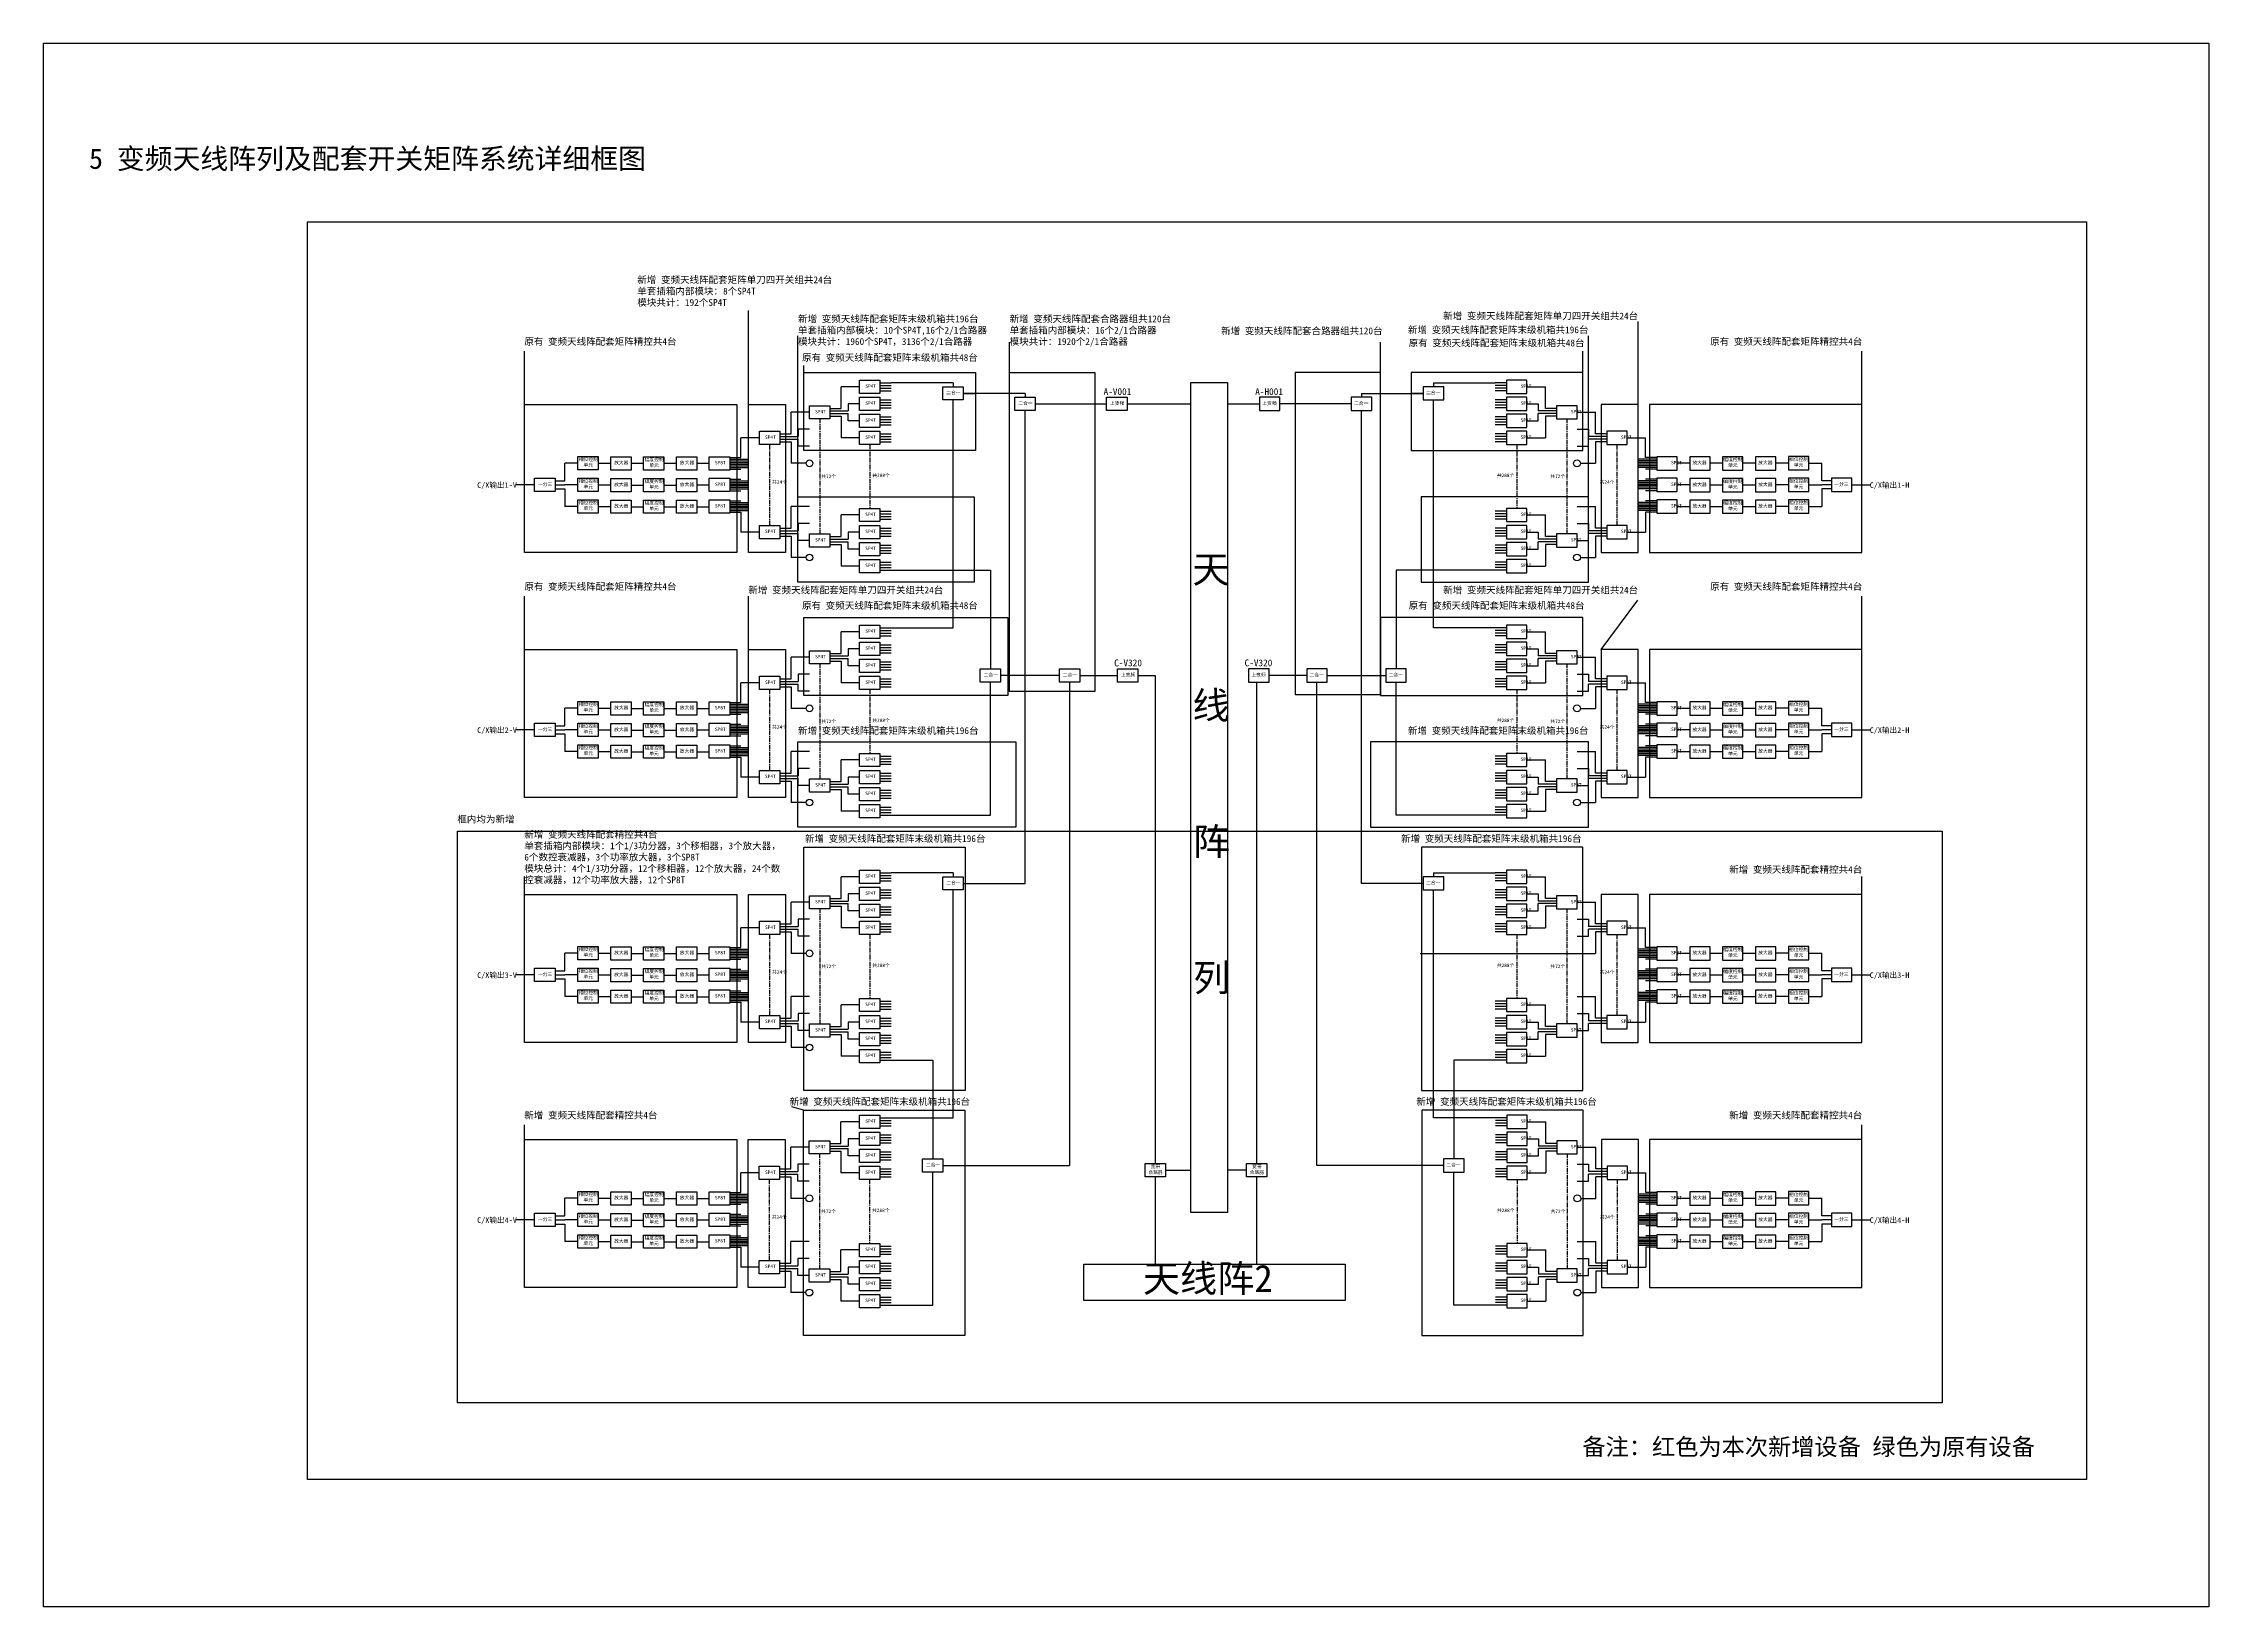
# Model space of a CAD drawing. Header units: millimetres. Extents: x 19126 to 29773, y -13344 to -11046.
# Drawn here: x 19126 to 22307, y -13344 to -11046 of the extents above; entities that cross this region are included whole.
import ezdxf
from ezdxf import colors
from ezdxf.entities.mleader import LeaderData, LeaderLine
from ezdxf.math import Vec2, Vec3

# ---------------------------------------------------------------- set-up
doc = ezdxf.new("R2010")
doc.units = ezdxf.units.MM
doc.linetypes.add('CENTER', pattern=[10.16, 6.35, -1.27, 1.27, -1.27])
for name, color, linetype in [('104路连线', 4, 'Continuous'), ('217-320连线', 2, 'Continuous'), ('中心线', 211, 'CENTER'), ('图层1', 7, 'Continuous'), ('尺寸线', 6, 'Continuous'), ('框线分割', 6, 'Continuous'), ('连线', 7, 'Continuous')]:
    doc.layers.add(name, color=color, linetype=linetype)
doc.styles.get("Standard").update_dxf_attribs({"font": ''})
doc.styles.get('Standard').set_extended_font_data('SimSun')

msp = doc.modelspace()

# ---------------------------------------------------------------- linework, layer by layer
for p, q in [((20718.1, -11576.2), (20811.8, -11576.2)), ((21062.6, -12280.7), (21062.6, -11585.9)), ((19911.1, -11663.2), (19892, -11663.2)), ((19941.1, -11663.2), (19959.4, -11663.2)), ((19989.4, -11663.5), (20007.7, -11663.5)), ((20037.7, -11663.5), (20056.1, -11663.5)), ((20086.1, -11663.5), (20104.3, -11663.5)), ((21544.8, -11663.5), (21526.5, -11663.5)), ((21593.1, -11663.5), (21574.8, -11663.5)), ((21641.4, -11663.5), (21623.1, -11663.5)), ((21689.8, -11663.2), (21671.4, -11663.2)), ((21719.8, -11663.2), (21738.8, -11663.2)), ((19941.1, -11695.2), (19959.4, -11695.2)), ((19989.4, -11695.5), (20007.7, -11695.5)), ((20037.7, -11695.5), (20056.1, -11695.5)), ((21593.1, -11695.5), (21574.8, -11695.5)), ((21641.4, -11695.5), (21623.1, -11695.5)), ((21689.8, -11695.2), (21671.4, -11695.2)), ((19941.1, -11726.9), (19959.4, -11726.9)), ((19989.4, -11727.2), (20007.7, -11727.2)), ((20037.7, -11727.2), (20056.1, -11727.2)), ((20086.1, -11727.2), (20104.3, -11727.2)), ((21544.8, -11727.2), (21526.5, -11727.2)), ((21593.1, -11727.2), (21574.8, -11727.2)), ((21641.4, -11727.2), (21623.1, -11727.2)), ((21689.8, -11726.9), (21671.4, -11726.9)), ((19911.1, -12023.2), (19892, -12023.2)), ((19941.1, -12023.2), (19959.4, -12023.2)), ((19989.4, -12023.5), (20007.7, -12023.5)), ((20037.7, -12023.5), (20056.1, -12023.5)), ((20086.1, -12023.5), (20104.3, -12023.5)), ((21544.8, -12023.5), (21526.5, -12023.5)), ((21593.1, -12023.5), (21574.8, -12023.5)), ((21641.4, -12023.5), (21623.1, -12023.5)), ((21689.8, -12023.2), (21671.4, -12023.2)), ((21719.8, -12023.2), (21738.8, -12023.2)), ((19941.1, -12055.2), (19959.4, -12055.2)), ((19989.4, -12055.5), (20007.7, -12055.5)), ((20037.7, -12055.5), (20056.1, -12055.5)), ((21593.1, -12055.5), (21574.8, -12055.5)), ((21641.4, -12055.5), (21623.1, -12055.5)), ((21689.8, -12055.2), (21671.4, -12055.2)), ((19941.1, -12086.9), (19959.4, -12086.9)), ((19989.4, -12087.2), (20007.7, -12087.2)), ((20037.7, -12087.2), (20056.1, -12087.2)), ((20086.1, -12087.2), (20104.3, -12087.2)), ((21544.8, -12087.2), (21526.5, -12087.2)), ((21593.1, -12087.2), (21574.8, -12087.2)), ((21641.4, -12087.2), (21623.1, -12087.2)), ((21689.8, -12086.9), (21671.4, -12086.9)), ((19911.1, -12383.2), (19892, -12383.2)), ((19941.1, -12383.2), (19959.4, -12383.2)), ((19989.4, -12383.5), (20007.7, -12383.5)), ((20037.7, -12383.5), (20056.1, -12383.5)), ((20086.1, -12383.5), (20104.3, -12383.5)), ((21544.8, -12383.5), (21526.5, -12383.5)), ((21593.1, -12383.5), (21574.8, -12383.5)), ((21641.4, -12383.5), (21623.1, -12383.5)), ((21689.8, -12383.2), (21671.4, -12383.2)), ((21719.8, -12383.2), (21738.8, -12383.2)), ((19941.1, -12415.2), (19959.4, -12415.2)), ((19989.4, -12415.5), (20007.7, -12415.5)), ((20037.7, -12415.5), (20056.1, -12415.5)), ((21593.1, -12415.5), (21574.8, -12415.5)), ((21641.4, -12415.5), (21623.1, -12415.5)), ((21689.8, -12415.2), (21671.4, -12415.2)), ((19941.1, -12446.9), (19959.4, -12446.9)), ((19989.4, -12447.2), (20007.7, -12447.2)), ((20037.7, -12447.2), (20056.1, -12447.2)), ((20086.1, -12447.2), (20104.3, -12447.2)), ((21544.8, -12447.2), (21526.5, -12447.2)), ((21593.1, -12447.2), (21574.8, -12447.2)), ((21641.4, -12447.2), (21623.1, -12447.2)), ((21689.8, -12446.9), (21671.4, -12446.9)), ((19911.1, -12743.2), (19892, -12743.2)), ((19941.1, -12743.2), (19959.4, -12743.2)), ((19989.4, -12743.5), (20007.7, -12743.5)), ((20037.7, -12743.5), (20056.1, -12743.5)), ((20086.1, -12743.5), (20104.3, -12743.5)), ((21544.8, -12743.5), (21526.5, -12743.5)), ((21593.1, -12743.5), (21574.8, -12743.5)), ((21641.4, -12743.5), (21623.1, -12743.5)), ((21689.8, -12743.2), (21671.4, -12743.2)), ((21719.8, -12743.2), (21738.8, -12743.2)), ((19941.1, -12775.2), (19959.4, -12775.2)), ((19989.4, -12775.5), (20007.7, -12775.5)), ((20037.7, -12775.5), (20056.1, -12775.5)), ((21593.1, -12775.5), (21574.8, -12775.5)), ((21641.4, -12775.5), (21623.1, -12775.5)), ((21689.8, -12775.2), (21671.4, -12775.2)), ((19941.1, -12806.9), (19959.4, -12806.9)), ((19989.4, -12807.2), (20007.7, -12807.2)), ((20037.7, -12807.2), (20056.1, -12807.2)), ((20086.1, -12807.2), (20104.3, -12807.2)), ((21544.8, -12807.2), (21526.5, -12807.2)), ((21593.1, -12807.2), (21574.8, -12807.2)), ((21641.4, -12807.2), (21623.1, -12807.2)), ((21689.8, -12806.9), (21671.4, -12806.9))]:
    msp.add_line(p, q)
at = {"color": 35}
for p, q in [((20633.7, -11984.9), (20633.7, -12695.1)), ((20759.5, -12712), (20759.5, -12840.2)), ((20908.4, -12712), (20908.4, -12840.2))]:
    msp.add_line(p, q, dxfattribs=at)
at = {"color": 0}
for p, q in [((21406.8, -12743.5), (21406.8, -12711.9)), ((21406.8, -12850.3), (21406.8, -12881.9))]:
    msp.add_line(p, q, dxfattribs=at)
msp.add_lwpolyline([(19125.8, -11046.3), (22307.4, -11046.3), (22307.4, -13343.5), (19125.8, -13343.5)], close=True)
for points in [[(20811.8, -11544.9), (20865.5, -11544.9), (20865.5, -12764.5), (20811.8, -12764.5)], [(20654.5, -12840.2), (21038.8, -12840.2), (21038.8, -12893.8), (20654.5, -12893.8)]]:
    msp.add_lwpolyline(points, close=True, dxfattribs=at)
at = {"layer": '104路连线', "color": 0}
for p, q in [((20207.9, -12490.3), (20224.4, -12490.3)), ((20207.5, -12850.3), (20224, -12850.3)), ((21423.3, -12850.3), (21406.8, -12850.3))]:
    msp.add_line(p, q, dxfattribs=at)
at = {"layer": '217-320连线', "color": 35}
for p, q in [((20355.1, -11820.3), (20517.4, -11820.3)), ((20517.4, -11820.3), (20517.4, -11965.4)), ((21275.7, -11820.3), (21113.4, -11820.3)), ((21113.4, -11820.3), (21113.4, -11965.4)), ((20517.4, -12180.3), (20517.4, -11984.9)), ((20618.7, -11975.1), (20532.4, -11975.1)), ((20648.7, -11975.1), (20704.1, -11975.1)), ((20734.1, -11975.1), (20759.5, -11975.1)), ((20759.5, -11975.1), (20759.5, -12692.5)), ((20908.4, -11984.9), (20908.4, -12692.5)), ((20982.1, -11975.1), (20926.7, -11975.1)), ((20997.1, -12695.1), (20997.1, -11984.9)), ((21012.1, -11975.1), (21098.4, -11975.1)), ((21113.4, -12180.3), (21113.4, -11984.9)), ((20355.1, -12180.3), (20517.4, -12180.3)), ((21259.2, -12180.3), (21113.4, -12180.3)), ((21422.9, -12351.9), (21406.4, -12351.9)), ((21406.4, -12351.9), (21406.4, -12383.5)), ((20355.1, -12540.3), (20432.6, -12540.3)), ((20432.6, -12540.3), (20432.6, -12685.4)), ((21259.2, -12540.3), (21198.2, -12540.3)), ((21198.2, -12540.3), (21198.2, -12685.4)), ((20432.6, -12900.3), (20432.6, -12704.9)), ((20447.6, -12695.1), (20633.7, -12695.1)), ((20774.5, -12702.3), (20811.8, -12702.3)), ((20893.4, -12702.3), (20865.5, -12702.3)), ((21183.2, -12695.1), (20997.1, -12695.1)), ((21198.2, -12900.3), (21198.2, -12704.9)), ((20371.3, -12900.3), (20432.6, -12900.3)), ((21259.2, -12900.3), (21198.2, -12900.3))]:
    msp.add_line(p, q, dxfattribs=at)
at = {"layer": '217-320连线', "color": 0}
for p, q in [((20207.9, -12351.9), (20224.4, -12351.9)), ((20224.4, -12351.9), (20224.4, -12383.5)), ((20207.5, -12711.9), (20224, -12711.9)), ((20224, -12711.9), (20224, -12743.5)), ((21423.3, -12711.9), (21406.8, -12711.9)), ((20224, -12850.3), (20224, -12881.9))]:
    msp.add_line(p, q, dxfattribs=at)
at = {"layer": '217-320连线'}
msp.add_line((21423.3, -12711.9), (21406.8, -12711.9), dxfattribs=at)
at = {"layer": '217-320连线', "color": 1}
msp.add_lwpolyline([(19514.1, -11308.6), (22127.8, -11308.6), (22127.8, -13156.6), (19514.1, -13156.6)], close=True, dxfattribs=at)
at = {"layer": '中心线'}
for p, q in [((20266.5, -11598.3), (20266.5, -11767.2)), ((21364.3, -11598.3), (21364.3, -11767.2)), ((20192.9, -11635.8), (20192.9, -11754.7)), ((20340.1, -11635.8), (20340.1, -11729.7)), ((21290.7, -11635.8), (21290.7, -11729.7)), ((21437.9, -11635.8), (21437.9, -11754.7)), ((20266.5, -11958.3), (20266.5, -12127.2)), ((21364.3, -11958.3), (21364.3, -12127.2)), ((20192.9, -11995.8), (20192.9, -12114.7)), ((20340.1, -11995.8), (20340.1, -12089.7)), ((21290.7, -11995.8), (21290.7, -12089.7)), ((21437.9, -11995.8), (21437.9, -12114.7)), ((20266.5, -12318.3), (20266.5, -12487.2)), ((21364.3, -12318.3), (21364.3, -12487.2)), ((20192.9, -12355.8), (20192.9, -12474.7)), ((20340.1, -12355.8), (20340.1, -12449.7)), ((21290.7, -12355.8), (21290.7, -12449.7)), ((21437.9, -12355.8), (21437.9, -12474.7)), ((20266.2, -12678.3), (20266.2, -12847.2)), ((21364.7, -12678.3), (21364.7, -12847.2)), ((20192.5, -12715.8), (20192.5, -12834.7)), ((20339.8, -12715.8), (20339.8, -12809.7)), ((21291.1, -12715.8), (21291.1, -12809.7)), ((21438.3, -12715.8), (21438.3, -12834.7))]:
    msp.add_line(p, q, dxfattribs=at)
at = {"layer": '图层1'}
for p, q in [((20355.1, -11545.2), (20371.6, -11545.2)), ((20355.1, -11549.1), (20371.6, -11549.1)), ((21275.7, -11545.2), (21259.2, -11545.2)), ((21275.7, -11549.1), (21259.2, -11549.1)), ((20355.1, -11553), (20371.6, -11553)), ((20355.1, -11556.9), (20371.6, -11556.9)), ((20355.1, -11570.2), (20371.6, -11570.2)), ((20355.1, -11574.1), (20371.6, -11574.1)), ((20355.1, -11578), (20371.6, -11578)), ((20477.4, -11560.7), (20493.9, -11560.7)), ((20583.2, -11576.2), (20688.1, -11576.2)), ((20865.5, -11576.2), (20869.1, -11576.2)), ((20869.1, -11576.2), (20912.8, -11576.2)), ((21047.6, -11576.2), (20942.8, -11576.2)), ((21153.4, -11560.7), (21136.9, -11560.7)), ((21275.7, -11553), (21259.2, -11553)), ((21275.7, -11556.9), (21259.2, -11556.9)), ((21275.7, -11570.2), (21259.2, -11570.2)), ((21275.7, -11574.1), (21259.2, -11574.1)), ((21275.7, -11578), (21259.2, -11578)), ((20281.5, -11582.7), (20298, -11582.7)), ((20281.5, -11586.6), (20308.5, -11586.6)), ((20281.5, -11590.5), (20308.5, -11590.5)), ((20281.5, -11594.4), (20298, -11594.4)), ((20355.1, -11581.9), (20371.6, -11581.9)), ((20355.1, -11595.2), (20371.6, -11595.2)), ((20355.1, -11599.1), (20371.6, -11599.1)), ((20355.1, -11603), (20371.6, -11603)), ((20355.1, -11606.9), (20371.6, -11606.9)), ((21275.7, -11581.9), (21259.2, -11581.9)), ((21275.7, -11595.2), (21259.2, -11595.2)), ((21275.7, -11599.1), (21259.2, -11599.1)), ((21275.7, -11603), (21259.2, -11603)), ((21275.7, -11606.9), (21259.2, -11606.9)), ((21349.3, -11586.6), (21322.3, -11586.6)), ((21349.3, -11590.5), (21322.3, -11590.5)), ((21349.3, -11582.7), (21332.8, -11582.7)), ((21349.3, -11594.4), (21332.8, -11594.4)), ((20207.9, -11620.2), (20224.4, -11620.2)), ((20207.9, -11624.1), (20234.9, -11624.1)), ((20207.9, -11628), (20234.9, -11628)), ((20207.9, -11631.9), (20224.4, -11631.9)), ((20355.1, -11620.2), (20371.6, -11620.2)), ((20355.1, -11624.1), (20371.6, -11624.1)), ((20355.1, -11628), (20371.6, -11628)), ((20355.1, -11631.9), (20371.6, -11631.9)), ((21275.7, -11620.2), (21259.2, -11620.2)), ((21275.7, -11624.1), (21259.2, -11624.1)), ((21275.7, -11628), (21259.2, -11628)), ((21275.7, -11631.9), (21259.2, -11631.9)), ((21422.9, -11624.1), (21395.9, -11624.1)), ((21422.9, -11628), (21395.9, -11628)), ((21422.9, -11620.2), (21406.4, -11620.2)), ((21422.9, -11631.9), (21406.4, -11631.9)), ((20134.3, -11655), (20150.8, -11655)), ((20134.3, -11657.5), (20161.3, -11657.5)), ((20134.3, -11660), (20161.3, -11660)), ((20134.3, -11662.5), (20161.3, -11662.5)), ((20134.3, -11664.5), (20161.3, -11664.5)), ((20134.3, -11667), (20161.3, -11667)), ((20134.3, -11669.5), (20161.3, -11669.5)), ((20134.3, -11672), (20150.8, -11672)), ((21496.5, -11657.5), (21469.5, -11657.5)), ((21496.5, -11660), (21469.5, -11660)), ((21496.5, -11662.5), (21469.5, -11662.5)), ((21496.5, -11664.5), (21469.5, -11664.5)), ((21496.5, -11667), (21469.5, -11667)), ((21496.5, -11669.5), (21469.5, -11669.5)), ((21496.5, -11655), (21480, -11655)), ((21496.5, -11672), (21480, -11672)), ((19877.6, -11689.2), (19892, -11689.2)), ((19877.6, -11695.2), (19892, -11695.2)), ((19877.6, -11701.2), (19892, -11701.2)), ((20134.3, -11686.7), (20150.8, -11686.7)), ((20134.3, -11689.2), (20161.3, -11689.2)), ((20134.3, -11691.7), (20161.3, -11691.7)), ((20134.3, -11694.2), (20161.3, -11694.2)), ((20134.3, -11696.2), (20161.3, -11696.2)), ((20134.3, -11698.7), (20161.3, -11698.7)), ((20134.3, -11701.2), (20161.3, -11701.2)), ((20134.3, -11703.7), (20150.8, -11703.7)), ((21496.5, -11689.2), (21469.5, -11689.2)), ((21496.5, -11691.7), (21469.5, -11691.7)), ((21496.5, -11694.2), (21469.5, -11694.2)), ((21496.5, -11696.2), (21469.5, -11696.2)), ((21496.5, -11698.7), (21469.5, -11698.7)), ((21496.5, -11701.2), (21469.5, -11701.2)), ((21496.5, -11686.7), (21480, -11686.7)), ((21496.5, -11703.7), (21480, -11703.7)), ((21753.2, -11689.2), (21738.8, -11689.2)), ((21753.2, -11695.2), (21738.8, -11695.2)), ((21753.2, -11701.2), (21738.8, -11701.2)), ((20134.3, -11718.4), (20150.8, -11718.4)), ((20134.3, -11720.9), (20161.3, -11720.9)), ((20134.3, -11723.4), (20161.3, -11723.4)), ((20134.3, -11725.9), (20161.3, -11725.9)), ((20134.3, -11727.9), (20161.3, -11727.9)), ((20134.3, -11730.4), (20161.3, -11730.4)), ((20134.3, -11732.9), (20161.3, -11732.9)), ((20134.3, -11735.4), (20150.8, -11735.4)), ((20355.1, -11733.6), (20371.6, -11733.6)), ((20355.1, -11737.5), (20371.6, -11737.5)), ((21275.7, -11733.6), (21259.2, -11733.6)), ((21275.7, -11737.5), (21259.2, -11737.5)), ((21496.5, -11720.9), (21469.5, -11720.9)), ((21496.5, -11723.4), (21469.5, -11723.4)), ((21496.5, -11725.9), (21469.5, -11725.9)), ((21496.5, -11727.9), (21469.5, -11727.9)), ((21496.5, -11730.4), (21469.5, -11730.4)), ((21496.5, -11732.9), (21469.5, -11732.9)), ((21496.5, -11718.4), (21480, -11718.4)), ((21496.5, -11735.4), (21480, -11735.4)), ((20207.9, -11758.6), (20224.4, -11758.6)), ((20207.9, -11762.5), (20234.9, -11762.5)), ((20207.9, -11766.4), (20234.9, -11766.4)), ((20207.9, -11770.3), (20224.4, -11770.3)), ((20281.5, -11771.1), (20298, -11771.1)), ((20355.1, -11741.4), (20371.6, -11741.4)), ((20355.1, -11745.3), (20371.6, -11745.3)), ((20355.1, -11758.6), (20371.6, -11758.6)), ((20355.1, -11762.5), (20371.6, -11762.5)), ((20355.1, -11766.4), (20371.6, -11766.4)), ((20355.1, -11770.3), (20371.6, -11770.3)), ((21275.7, -11741.4), (21259.2, -11741.4)), ((21275.7, -11745.3), (21259.2, -11745.3)), ((21275.7, -11758.6), (21259.2, -11758.6)), ((21275.7, -11762.5), (21259.2, -11762.5)), ((21275.7, -11766.4), (21259.2, -11766.4)), ((21275.7, -11770.3), (21259.2, -11770.3)), ((21349.3, -11771.1), (21332.8, -11771.1)), ((21422.9, -11762.5), (21395.9, -11762.5)), ((21422.9, -11766.4), (21395.9, -11766.4)), ((21422.9, -11758.6), (21406.4, -11758.6)), ((21422.9, -11770.3), (21406.4, -11770.3)), ((20281.5, -11775), (20308.5, -11775)), ((20281.5, -11778.9), (20308.5, -11778.9)), ((20281.5, -11782.8), (20298, -11782.8)), ((20355.1, -11783.6), (20371.6, -11783.6)), ((20355.1, -11787.5), (20371.6, -11787.5)), ((20355.1, -11791.4), (20371.6, -11791.4)), ((20355.1, -11795.3), (20371.6, -11795.3)), ((21275.7, -11783.6), (21259.2, -11783.6)), ((21275.7, -11787.5), (21259.2, -11787.5)), ((21275.7, -11791.4), (21259.2, -11791.4)), ((21275.7, -11795.3), (21259.2, -11795.3)), ((21349.3, -11775), (21322.3, -11775)), ((21349.3, -11778.9), (21322.3, -11778.9)), ((21349.3, -11782.8), (21332.8, -11782.8)), ((20355.1, -11808.6), (20371.6, -11808.6)), ((20355.1, -11812.5), (20371.6, -11812.5)), ((20355.1, -11816.4), (20371.6, -11816.4)), ((21275.7, -11808.6), (21259.2, -11808.6)), ((21275.7, -11812.5), (21259.2, -11812.5)), ((21275.7, -11816.4), (21259.2, -11816.4)), ((20355.1, -11905.2), (20371.6, -11905.2)), ((20355.1, -11909.1), (20371.6, -11909.1)), ((20355.1, -11913), (20371.6, -11913)), ((20355.1, -11916.9), (20371.6, -11916.9)), ((20355.1, -11930.2), (20371.6, -11930.2)), ((21275.7, -11905.2), (21259.2, -11905.2)), ((21275.7, -11909.1), (21259.2, -11909.1)), ((21275.7, -11913), (21259.2, -11913)), ((21275.7, -11916.9), (21259.2, -11916.9)), ((21275.7, -11930.2), (21259.2, -11930.2)), ((20281.5, -11942.7), (20298, -11942.7)), ((20281.5, -11946.6), (20308.5, -11946.6)), ((20281.5, -11950.5), (20308.5, -11950.5)), ((20281.5, -11954.4), (20298, -11954.4)), ((20355.1, -11934.1), (20371.6, -11934.1)), ((20355.1, -11938), (20371.6, -11938)), ((20355.1, -11941.9), (20371.6, -11941.9)), ((20355.1, -11955.2), (20371.6, -11955.2)), ((20355.1, -11959.1), (20371.6, -11959.1)), ((21275.7, -11934.1), (21259.2, -11934.1)), ((21275.7, -11938), (21259.2, -11938)), ((21275.7, -11941.9), (21259.2, -11941.9)), ((21275.7, -11955.2), (21259.2, -11955.2)), ((21275.7, -11959.1), (21259.2, -11959.1)), ((21349.3, -11946.6), (21322.3, -11946.6)), ((21349.3, -11950.5), (21322.3, -11950.5)), ((21349.3, -11942.7), (21332.8, -11942.7)), ((21349.3, -11954.4), (21332.8, -11954.4)), ((20207.9, -11980.2), (20224.4, -11980.2)), ((20207.9, -11984.1), (20234.9, -11984.1)), ((20207.9, -11988), (20234.9, -11988)), ((20207.9, -11991.9), (20224.4, -11991.9)), ((20355.1, -11963), (20371.6, -11963)), ((20355.1, -11966.9), (20371.6, -11966.9)), ((20355.1, -11980.2), (20371.6, -11980.2)), ((20355.1, -11984.1), (20371.6, -11984.1)), ((20355.1, -11988), (20371.6, -11988)), ((20355.1, -11991.9), (20371.6, -11991.9)), ((21275.7, -11963), (21259.2, -11963)), ((21275.7, -11966.9), (21259.2, -11966.9)), ((21275.7, -11980.2), (21259.2, -11980.2)), ((21275.7, -11984.1), (21259.2, -11984.1)), ((21275.7, -11988), (21259.2, -11988)), ((21275.7, -11991.9), (21259.2, -11991.9)), ((21422.9, -11984.1), (21395.9, -11984.1)), ((21422.9, -11988), (21395.9, -11988)), ((21422.9, -11980.2), (21406.4, -11980.2)), ((21422.9, -11991.9), (21406.4, -11991.9)), ((20134.3, -12015), (20150.8, -12015)), ((20134.3, -12017.5), (20161.3, -12017.5)), ((20134.3, -12020), (20161.3, -12020)), ((20134.3, -12022.5), (20161.3, -12022.5)), ((20134.3, -12024.5), (20161.3, -12024.5)), ((21496.5, -12017.5), (21469.5, -12017.5)), ((21496.5, -12020), (21469.5, -12020)), ((21496.5, -12022.5), (21469.5, -12022.5)), ((21496.5, -12024.5), (21469.5, -12024.5)), ((21496.5, -12015), (21480, -12015)), ((19877.6, -12049.2), (19892, -12049.2)), ((19877.6, -12055.2), (19892, -12055.2)), ((20134.3, -12027), (20161.3, -12027)), ((20134.3, -12029.5), (20161.3, -12029.5)), ((20134.3, -12032), (20150.8, -12032)), ((20134.3, -12046.7), (20150.8, -12046.7)), ((20134.3, -12049.2), (20161.3, -12049.2)), ((20134.3, -12051.7), (20161.3, -12051.7)), ((20134.3, -12054.2), (20161.3, -12054.2)), ((20134.3, -12056.2), (20161.3, -12056.2)), ((21496.5, -12027), (21469.5, -12027)), ((21496.5, -12029.5), (21469.5, -12029.5)), ((21496.5, -12049.2), (21469.5, -12049.2)), ((21496.5, -12051.7), (21469.5, -12051.7)), ((21496.5, -12054.2), (21469.5, -12054.2)), ((21496.5, -12056.2), (21469.5, -12056.2)), ((21496.5, -12032), (21480, -12032)), ((21496.5, -12046.7), (21480, -12046.7)), ((21753.2, -12049.2), (21738.8, -12049.2)), ((21753.2, -12055.2), (21738.8, -12055.2)), ((19877.6, -12061.2), (19892, -12061.2)), ((20134.3, -12058.7), (20161.3, -12058.7)), ((20134.3, -12061.2), (20161.3, -12061.2)), ((20134.3, -12063.7), (20150.8, -12063.7)), ((20134.3, -12078.4), (20150.8, -12078.4)), ((20134.3, -12080.9), (20161.3, -12080.9)), ((20134.3, -12083.4), (20161.3, -12083.4)), ((20134.3, -12085.9), (20161.3, -12085.9)), ((20134.3, -12087.9), (20161.3, -12087.9)), ((21496.5, -12058.7), (21469.5, -12058.7)), ((21496.5, -12061.2), (21469.5, -12061.2)), ((21496.5, -12080.9), (21469.5, -12080.9)), ((21496.5, -12083.4), (21469.5, -12083.4)), ((21496.5, -12085.9), (21469.5, -12085.9)), ((21496.5, -12087.9), (21469.5, -12087.9)), ((21496.5, -12063.7), (21480, -12063.7)), ((21496.5, -12078.4), (21480, -12078.4)), ((21753.2, -12061.2), (21738.8, -12061.2)), ((20134.3, -12090.4), (20161.3, -12090.4)), ((20134.3, -12092.9), (20161.3, -12092.9)), ((20134.3, -12095.4), (20150.8, -12095.4)), ((20207.9, -12118.6), (20224.4, -12118.6)), ((20355.1, -12093.6), (20371.6, -12093.6)), ((20355.1, -12097.5), (20371.6, -12097.5)), ((20355.1, -12101.4), (20371.6, -12101.4)), ((20355.1, -12105.3), (20371.6, -12105.3)), ((20355.1, -12118.6), (20371.6, -12118.6)), ((21275.7, -12093.6), (21259.2, -12093.6)), ((21275.7, -12097.5), (21259.2, -12097.5)), ((21275.7, -12101.4), (21259.2, -12101.4)), ((21275.7, -12105.3), (21259.2, -12105.3)), ((21275.7, -12118.6), (21259.2, -12118.6)), ((21422.9, -12118.6), (21406.4, -12118.6)), ((21496.5, -12090.4), (21469.5, -12090.4)), ((21496.5, -12092.9), (21469.5, -12092.9)), ((21496.5, -12095.4), (21480, -12095.4)), ((20207.9, -12122.5), (20234.9, -12122.5)), ((20207.9, -12126.4), (20234.9, -12126.4)), ((20207.9, -12130.3), (20224.4, -12130.3)), ((20281.5, -12131.1), (20298, -12131.1)), ((20281.5, -12135), (20308.5, -12135)), ((20281.5, -12138.9), (20308.5, -12138.9)), ((20281.5, -12142.8), (20298, -12142.8)), ((20355.1, -12122.5), (20371.6, -12122.5)), ((20355.1, -12126.4), (20371.6, -12126.4)), ((20355.1, -12130.3), (20371.6, -12130.3)), ((20355.1, -12143.6), (20371.6, -12143.6)), ((20355.1, -12147.5), (20371.6, -12147.5)), ((20355.1, -12151.4), (20371.6, -12151.4)), ((21275.7, -12122.5), (21259.2, -12122.5)), ((21275.7, -12126.4), (21259.2, -12126.4)), ((21275.7, -12130.3), (21259.2, -12130.3)), ((21275.7, -12143.6), (21259.2, -12143.6)), ((21275.7, -12147.5), (21259.2, -12147.5)), ((21275.7, -12151.4), (21259.2, -12151.4)), ((21349.3, -12135), (21322.3, -12135)), ((21349.3, -12138.9), (21322.3, -12138.9)), ((21349.3, -12131.1), (21332.8, -12131.1)), ((21349.3, -12142.8), (21332.8, -12142.8)), ((21422.9, -12122.5), (21395.9, -12122.5)), ((21422.9, -12126.4), (21395.9, -12126.4)), ((21422.9, -12130.3), (21406.4, -12130.3)), ((20355.1, -12155.3), (20371.6, -12155.3)), ((20355.1, -12168.6), (20371.6, -12168.6)), ((20355.1, -12172.5), (20371.6, -12172.5)), ((20355.1, -12176.4), (20371.6, -12176.4)), ((21275.7, -12155.3), (21259.2, -12155.3)), ((21275.7, -12168.6), (21259.2, -12168.6)), ((21275.7, -12172.5), (21259.2, -12172.5)), ((21275.7, -12176.4), (21259.2, -12176.4)), ((21275.7, -12180.3), (21259.2, -12180.3)), ((20355.1, -12265.2), (20371.6, -12265.2)), ((20355.1, -12269.1), (20371.6, -12269.1)), ((20355.1, -12273), (20371.6, -12273)), ((20355.1, -12276.9), (20371.6, -12276.9)), ((20477.4, -12280.7), (20568.2, -12280.7)), ((21153.4, -12280.7), (21062.6, -12280.7)), ((21275.7, -12265.2), (21259.2, -12265.2)), ((21275.7, -12269.1), (21259.2, -12269.1)), ((21275.7, -12273), (21259.2, -12273)), ((21275.7, -12276.9), (21259.2, -12276.9)), ((20281.5, -12302.7), (20298, -12302.7)), ((20281.5, -12306.6), (20308.5, -12306.6)), ((20281.5, -12310.5), (20308.5, -12310.5)), ((20355.1, -12290.2), (20371.6, -12290.2)), ((20355.1, -12294.1), (20371.6, -12294.1)), ((20355.1, -12298), (20371.6, -12298)), ((20355.1, -12301.9), (20371.6, -12301.9)), ((21275.7, -12290.2), (21259.2, -12290.2)), ((21275.7, -12294.1), (21259.2, -12294.1)), ((21275.7, -12298), (21259.2, -12298)), ((21275.7, -12301.9), (21259.2, -12301.9)), ((21349.3, -12306.6), (21322.3, -12306.6)), ((21349.3, -12310.5), (21322.3, -12310.5)), ((21349.3, -12302.7), (21332.8, -12302.7)), ((20207.9, -12340.2), (20224.4, -12340.2)), ((20207.9, -12344.1), (20234.9, -12344.1)), ((20281.5, -12314.4), (20298, -12314.4)), ((20355.1, -12315.2), (20371.6, -12315.2)), ((20355.1, -12319.1), (20371.6, -12319.1)), ((20355.1, -12323), (20371.6, -12323)), ((20355.1, -12326.9), (20371.6, -12326.9)), ((20355.1, -12340.2), (20371.6, -12340.2)), ((20355.1, -12344.1), (20371.6, -12344.1)), ((21275.7, -12315.2), (21259.2, -12315.2)), ((21275.7, -12319.1), (21259.2, -12319.1)), ((21275.7, -12323), (21259.2, -12323)), ((21275.7, -12326.9), (21259.2, -12326.9)), ((21275.7, -12340.2), (21259.2, -12340.2)), ((21275.7, -12344.1), (21259.2, -12344.1)), ((21349.3, -12314.4), (21332.8, -12314.4)), ((21422.9, -12344.1), (21395.9, -12344.1)), ((21422.9, -12340.2), (21406.4, -12340.2)), ((20134.3, -12375), (20150.8, -12375)), ((20207.9, -12348), (20234.9, -12348)), ((20355.1, -12348), (20371.6, -12348)), ((20355.1, -12351.9), (20371.6, -12351.9)), ((21275.7, -12348), (21259.2, -12348)), ((21275.7, -12351.9), (21259.2, -12351.9)), ((21422.9, -12348), (21395.9, -12348)), ((21496.5, -12375), (21480, -12375)), ((20134.3, -12377.5), (20161.3, -12377.5)), ((20134.3, -12380), (20161.3, -12380)), ((20134.3, -12382.5), (20161.3, -12382.5)), ((20134.3, -12384.5), (20161.3, -12384.5)), ((20134.3, -12387), (20161.3, -12387)), ((20134.3, -12389.5), (20161.3, -12389.5)), ((20134.3, -12392), (20150.8, -12392)), ((20134.3, -12406.7), (20150.8, -12406.7)), ((21496.5, -12377.5), (21469.5, -12377.5)), ((21496.5, -12380), (21469.5, -12380)), ((21496.5, -12382.5), (21469.5, -12382.5)), ((21496.5, -12384.5), (21469.5, -12384.5)), ((21496.5, -12387), (21469.5, -12387)), ((21496.5, -12389.5), (21469.5, -12389.5)), ((21496.5, -12392), (21480, -12392)), ((21496.5, -12406.7), (21480, -12406.7)), ((19877.6, -12409.2), (19892, -12409.2)), ((19877.6, -12415.2), (19892, -12415.2)), ((19877.6, -12421.2), (19892, -12421.2)), ((20134.3, -12409.2), (20161.3, -12409.2)), ((20134.3, -12411.7), (20161.3, -12411.7)), ((20134.3, -12414.2), (20161.3, -12414.2)), ((20134.3, -12416.2), (20161.3, -12416.2)), ((20134.3, -12418.7), (20161.3, -12418.7)), ((20134.3, -12421.2), (20161.3, -12421.2)), ((20134.3, -12423.7), (20150.8, -12423.7)), ((20134.3, -12438.4), (20150.8, -12438.4)), ((21496.5, -12409.2), (21469.5, -12409.2)), ((21496.5, -12411.7), (21469.5, -12411.7)), ((21496.5, -12414.2), (21469.5, -12414.2)), ((21496.5, -12416.2), (21469.5, -12416.2)), ((21496.5, -12418.7), (21469.5, -12418.7)), ((21496.5, -12421.2), (21469.5, -12421.2)), ((21496.5, -12423.7), (21480, -12423.7)), ((21496.5, -12438.4), (21480, -12438.4)), ((21753.2, -12409.2), (21738.8, -12409.2)), ((21753.2, -12415.2), (21738.8, -12415.2)), ((21753.2, -12421.2), (21738.8, -12421.2)), ((20134.3, -12440.9), (20161.3, -12440.9)), ((20134.3, -12443.4), (20161.3, -12443.4)), ((20134.3, -12445.9), (20161.3, -12445.9)), ((20134.3, -12447.9), (20161.3, -12447.9)), ((20134.3, -12450.4), (20161.3, -12450.4)), ((20134.3, -12452.9), (20161.3, -12452.9)), ((20134.3, -12455.4), (20150.8, -12455.4)), ((20355.1, -12453.6), (20371.6, -12453.6)), ((20355.1, -12457.5), (20371.6, -12457.5)), ((20355.1, -12461.4), (20371.6, -12461.4)), ((20355.1, -12465.3), (20371.6, -12465.3)), ((21275.7, -12453.6), (21259.2, -12453.6)), ((21275.7, -12457.5), (21259.2, -12457.5)), ((21275.7, -12461.4), (21259.2, -12461.4)), ((21275.7, -12465.3), (21259.2, -12465.3)), ((21496.5, -12440.9), (21469.5, -12440.9)), ((21496.5, -12443.4), (21469.5, -12443.4)), ((21496.5, -12445.9), (21469.5, -12445.9)), ((21496.5, -12447.9), (21469.5, -12447.9)), ((21496.5, -12450.4), (21469.5, -12450.4)), ((21496.5, -12452.9), (21469.5, -12452.9)), ((21496.5, -12455.4), (21480, -12455.4)), ((20207.9, -12478.6), (20224.4, -12478.6)), ((20207.9, -12482.5), (20234.9, -12482.5)), ((20207.9, -12486.4), (20234.9, -12486.4)), ((20281.5, -12491.1), (20298, -12491.1)), ((20281.5, -12495), (20308.5, -12495)), ((20281.5, -12498.9), (20308.5, -12498.9)), ((20281.5, -12502.8), (20298, -12502.8)), ((20355.1, -12478.6), (20371.6, -12478.6)), ((20355.1, -12482.5), (20371.6, -12482.5)), ((20355.1, -12486.4), (20371.6, -12486.4)), ((20355.1, -12490.3), (20371.6, -12490.3)), ((20355.1, -12503.6), (20371.6, -12503.6)), ((21275.7, -12478.6), (21259.2, -12478.6)), ((21275.7, -12482.5), (21259.2, -12482.5)), ((21275.7, -12486.4), (21259.2, -12486.4)), ((21275.7, -12490.3), (21259.2, -12490.3)), ((21275.7, -12503.6), (21259.2, -12503.6)), ((21349.3, -12495), (21322.3, -12495)), ((21349.3, -12498.9), (21322.3, -12498.9)), ((21349.3, -12491.1), (21332.8, -12491.1)), ((21349.3, -12502.8), (21332.8, -12502.8)), ((21422.9, -12482.5), (21395.9, -12482.5)), ((21422.9, -12486.4), (21395.9, -12486.4)), ((21422.9, -12478.6), (21406.4, -12478.6)), ((20355.1, -12507.5), (20371.6, -12507.5)), ((20355.1, -12511.4), (20371.6, -12511.4)), ((20355.1, -12515.3), (20371.6, -12515.3)), ((20355.1, -12528.6), (20371.6, -12528.6)), ((20355.1, -12532.5), (20371.6, -12532.5)), ((21275.7, -12507.5), (21259.2, -12507.5)), ((21275.7, -12511.4), (21259.2, -12511.4)), ((21275.7, -12515.3), (21259.2, -12515.3)), ((21275.7, -12528.6), (21259.2, -12528.6)), ((21275.7, -12532.5), (21259.2, -12532.5)), ((20355.1, -12536.4), (20371.6, -12536.4)), ((21275.7, -12536.4), (21259.2, -12536.4)), ((21275.7, -12540.3), (21259.2, -12540.3)), ((20354.8, -12625.2), (20371.3, -12625.2)), ((20354.8, -12629.1), (20371.3, -12629.1)), ((21276.1, -12625.2), (21259.6, -12625.2)), ((21276.1, -12629.1), (21259.6, -12629.1)), ((20281.2, -12662.7), (20297.6, -12662.7)), ((20354.8, -12633), (20371.3, -12633)), ((20354.8, -12636.9), (20371.3, -12636.9)), ((20354.8, -12650.2), (20371.3, -12650.2)), ((20354.8, -12654.1), (20371.3, -12654.1)), ((20354.8, -12658), (20371.3, -12658)), ((20354.8, -12661.9), (20371.3, -12661.9)), ((21276.1, -12633), (21259.6, -12633)), ((21276.1, -12636.9), (21259.6, -12636.9)), ((21276.1, -12650.2), (21259.6, -12650.2)), ((21276.1, -12654.1), (21259.6, -12654.1)), ((21276.1, -12658), (21259.6, -12658)), ((21276.1, -12661.9), (21259.6, -12661.9)), ((21349.7, -12662.7), (21333.2, -12662.7)), ((20281.2, -12666.6), (20308.2, -12666.6)), ((20281.2, -12670.5), (20308.2, -12670.5)), ((20281.2, -12674.4), (20297.6, -12674.4)), ((20354.8, -12675.2), (20371.3, -12675.2)), ((20354.8, -12679.1), (20371.3, -12679.1)), ((20354.8, -12683), (20371.3, -12683)), ((20354.8, -12686.9), (20371.3, -12686.9)), ((21276.1, -12675.2), (21259.6, -12675.2)), ((21276.1, -12679.1), (21259.6, -12679.1)), ((21276.1, -12683), (21259.6, -12683)), ((21276.1, -12686.9), (21259.6, -12686.9)), ((21349.7, -12666.6), (21322.7, -12666.6)), ((21349.7, -12670.5), (21322.7, -12670.5)), ((21349.7, -12674.4), (21333.2, -12674.4)), ((20207.5, -12700.2), (20224, -12700.2)), ((20207.5, -12704.1), (20234.5, -12704.1)), ((20207.5, -12708), (20234.5, -12708)), ((20354.8, -12700.2), (20371.3, -12700.2)), ((20354.8, -12704.1), (20371.3, -12704.1)), ((20354.8, -12708), (20371.3, -12708)), ((20354.8, -12711.9), (20371.3, -12711.9)), ((21276.1, -12700.2), (21259.6, -12700.2)), ((21276.1, -12704.1), (21259.6, -12704.1)), ((21276.1, -12708), (21259.6, -12708)), ((21276.1, -12711.9), (21259.6, -12711.9)), ((21423.3, -12704.1), (21396.3, -12704.1)), ((21423.3, -12708), (21396.3, -12708)), ((21423.3, -12700.2), (21406.8, -12700.2)), ((20133.9, -12735), (20150.4, -12735)), ((20133.9, -12737.5), (20160.9, -12737.5)), ((20133.9, -12740), (20160.9, -12740)), ((20133.9, -12742.5), (20160.9, -12742.5)), ((20133.9, -12744.5), (20160.9, -12744.5)), ((20133.9, -12747), (20160.9, -12747)), ((20133.9, -12749.5), (20160.9, -12749.5)), ((20133.9, -12752), (20150.4, -12752)), ((21496.9, -12737.5), (21469.9, -12737.5)), ((21496.9, -12740), (21469.9, -12740)), ((21496.9, -12742.5), (21469.9, -12742.5)), ((21496.9, -12744.5), (21469.9, -12744.5)), ((21496.9, -12747), (21469.9, -12747)), ((21496.9, -12749.5), (21469.9, -12749.5)), ((21496.9, -12735), (21480.4, -12735)), ((21496.9, -12752), (21480.4, -12752)), ((19877.6, -12769.2), (19892, -12769.2)), ((19877.6, -12775.2), (19892, -12775.2)), ((19877.6, -12781.2), (19892, -12781.2)), ((20133.9, -12766.7), (20150.4, -12766.7)), ((20133.9, -12769.2), (20160.9, -12769.2)), ((20133.9, -12771.7), (20160.9, -12771.7)), ((20133.9, -12774.2), (20160.9, -12774.2)), ((20133.9, -12776.2), (20160.9, -12776.2)), ((20133.9, -12778.7), (20160.9, -12778.7)), ((20133.9, -12781.2), (20160.9, -12781.2)), ((20133.9, -12783.7), (20150.4, -12783.7)), ((21496.9, -12769.2), (21469.9, -12769.2)), ((21496.9, -12771.7), (21469.9, -12771.7)), ((21496.9, -12774.2), (21469.9, -12774.2)), ((21496.9, -12776.2), (21469.9, -12776.2)), ((21496.9, -12778.7), (21469.9, -12778.7)), ((21496.9, -12781.2), (21469.9, -12781.2)), ((21496.9, -12766.7), (21480.4, -12766.7)), ((21496.9, -12783.7), (21480.4, -12783.7)), ((21753.2, -12769.2), (21738.8, -12769.2)), ((21753.2, -12775.2), (21738.8, -12775.2)), ((21753.2, -12781.2), (21738.8, -12781.2)), ((20133.9, -12798.4), (20150.4, -12798.4)), ((20133.9, -12800.9), (20160.9, -12800.9)), ((20133.9, -12803.4), (20160.9, -12803.4)), ((20133.9, -12805.9), (20160.9, -12805.9)), ((20133.9, -12807.9), (20160.9, -12807.9)), ((20133.9, -12810.4), (20160.9, -12810.4)), ((20133.9, -12812.9), (20160.9, -12812.9)), ((20133.9, -12815.4), (20150.4, -12815.4)), ((20354.8, -12813.6), (20371.3, -12813.6)), ((20354.8, -12817.5), (20371.3, -12817.5)), ((20354.8, -12821.4), (20371.3, -12821.4)), ((21276.1, -12813.6), (21259.6, -12813.6)), ((21276.1, -12817.5), (21259.6, -12817.5)), ((21276.1, -12821.4), (21259.6, -12821.4)), ((21496.9, -12800.9), (21469.9, -12800.9)), ((21496.9, -12803.4), (21469.9, -12803.4)), ((21496.9, -12805.9), (21469.9, -12805.9)), ((21496.9, -12807.9), (21469.9, -12807.9)), ((21496.9, -12810.4), (21469.9, -12810.4)), ((21496.9, -12812.9), (21469.9, -12812.9)), ((21496.9, -12798.4), (21480.4, -12798.4)), ((21496.9, -12815.4), (21480.4, -12815.4)), ((20207.5, -12838.6), (20224, -12838.6)), ((20207.5, -12842.5), (20234.5, -12842.5)), ((20207.5, -12846.4), (20234.5, -12846.4)), ((20281.2, -12851.1), (20297.6, -12851.1)), ((20354.8, -12825.3), (20371.3, -12825.3)), ((20354.8, -12838.6), (20371.3, -12838.6)), ((20354.8, -12842.5), (20371.3, -12842.5)), ((20354.8, -12846.4), (20371.3, -12846.4)), ((20354.8, -12850.3), (20371.3, -12850.3)), ((21276.1, -12825.3), (21259.6, -12825.3)), ((21276.1, -12838.6), (21259.6, -12838.6)), ((21276.1, -12842.5), (21259.6, -12842.5)), ((21276.1, -12846.4), (21259.6, -12846.4)), ((21276.1, -12850.3), (21259.6, -12850.3)), ((21349.7, -12851.1), (21333.2, -12851.1)), ((21423.3, -12842.5), (21396.3, -12842.5)), ((21423.3, -12846.4), (21396.3, -12846.4)), ((21423.3, -12838.6), (21406.8, -12838.6)), ((20281.2, -12855), (20308.2, -12855)), ((20281.2, -12858.9), (20308.2, -12858.9)), ((20281.2, -12862.8), (20297.6, -12862.8)), ((20354.8, -12863.6), (20371.3, -12863.6)), ((20354.8, -12867.5), (20371.3, -12867.5)), ((20354.8, -12871.4), (20371.3, -12871.4)), ((20354.8, -12875.3), (20371.3, -12875.3)), ((21276.1, -12863.6), (21259.6, -12863.6)), ((21276.1, -12867.5), (21259.6, -12867.5)), ((21276.1, -12871.4), (21259.6, -12871.4)), ((21276.1, -12875.3), (21259.6, -12875.3)), ((21349.7, -12855), (21322.7, -12855)), ((21349.7, -12858.9), (21322.7, -12858.9)), ((21349.7, -12862.8), (21333.2, -12862.8)), ((20354.8, -12888.6), (20371.3, -12888.6)), ((20354.8, -12892.5), (20371.3, -12892.5)), ((20354.8, -12896.4), (20371.3, -12896.4)), ((21276.1, -12888.6), (21259.6, -12888.6)), ((21276.1, -12892.5), (21259.6, -12892.5)), ((21276.1, -12896.4), (21259.6, -12896.4)), ((21276.1, -12900.3), (21259.6, -12900.3))]:
    msp.add_line(p, q, dxfattribs=at)
at = {"layer": '图层1', "color": 35}
msp.add_line((20354.8, -12900.3), (20371.3, -12900.3), dxfattribs=at)
at = {"layer": '图层1'}
for points in [[(20325.1, -11541.3), (20355.1, -11541.3), (20355.1, -11560.8), (20325.1, -11560.8)], [(21305.7, -11541.3), (21275.7, -11541.3), (21275.7, -11560.8), (21305.7, -11560.8)], [(20251.5, -11578.8), (20281.5, -11578.8), (20281.5, -11598.3), (20251.5, -11598.3)], [(20325.1, -11566.3), (20355.1, -11566.3), (20355.1, -11585.8), (20325.1, -11585.8)], [(20447.4, -11550.9), (20477.4, -11550.9), (20477.4, -11570.4), (20447.4, -11570.4)], [(20553.2, -11566.4), (20583.2, -11566.4), (20583.2, -11585.9), (20553.2, -11585.9)], [(20688.1, -11566.4), (20718.1, -11566.4), (20718.1, -11585.9), (20688.1, -11585.9)], [(20942.8, -11566.4), (20912.8, -11566.4), (20912.8, -11585.9), (20942.8, -11585.9)], [(21077.6, -11566.4), (21047.6, -11566.4), (21047.6, -11585.9), (21077.6, -11585.9)], [(21183.4, -11550.9), (21153.4, -11550.9), (21153.4, -11570.4), (21183.4, -11570.4)], [(21305.7, -11566.3), (21275.7, -11566.3), (21275.7, -11585.8), (21305.7, -11585.8)], [(21379.3, -11578.8), (21349.3, -11578.8), (21349.3, -11598.3), (21379.3, -11598.3)], [(20325.1, -11591.3), (20355.1, -11591.3), (20355.1, -11610.8), (20325.1, -11610.8)], [(21305.7, -11591.3), (21275.7, -11591.3), (21275.7, -11610.8), (21305.7, -11610.8)], [(20177.9, -11616.3), (20207.9, -11616.3), (20207.9, -11635.8), (20177.9, -11635.8)], [(20325.1, -11616.3), (20355.1, -11616.3), (20355.1, -11635.8), (20325.1, -11635.8)], [(21305.7, -11616.3), (21275.7, -11616.3), (21275.7, -11635.8), (21305.7, -11635.8)], [(21452.9, -11616.3), (21422.9, -11616.3), (21422.9, -11635.8), (21452.9, -11635.8)], [(19911.1, -11653.5), (19941.1, -11653.5), (19941.1, -11673), (19911.1, -11673)], [(19959.4, -11653.8), (19989.4, -11653.8), (19989.4, -11673.3), (19959.4, -11673.3)], [(20007.7, -11653.8), (20037.7, -11653.8), (20037.7, -11673.3), (20007.7, -11673.3)], [(20056.1, -11653.8), (20086.1, -11653.8), (20086.1, -11673.3), (20056.1, -11673.3)], [(20104.3, -11653.8), (20134.3, -11653.8), (20134.3, -11673.3), (20104.3, -11673.3)], [(21526.5, -11653.8), (21496.5, -11653.8), (21496.5, -11673.3), (21526.5, -11673.3)], [(21574.8, -11653.8), (21544.8, -11653.8), (21544.8, -11673.3), (21574.8, -11673.3)], [(21623.1, -11653.8), (21593.1, -11653.8), (21593.1, -11673.3), (21623.1, -11673.3)], [(21671.4, -11653.8), (21641.4, -11653.8), (21641.4, -11673.3), (21671.4, -11673.3)], [(21719.8, -11653.5), (21689.8, -11653.5), (21689.8, -11673), (21719.8, -11673)], [(19847.6, -11685.5), (19877.6, -11685.5), (19877.6, -11705), (19847.6, -11705)], [(19911.1, -11685.5), (19941.1, -11685.5), (19941.1, -11705), (19911.1, -11705)], [(19959.4, -11685.8), (19989.4, -11685.8), (19989.4, -11705.2), (19959.4, -11705.2)], [(20007.7, -11685.8), (20037.7, -11685.8), (20037.7, -11705.2), (20007.7, -11705.2)], [(20056.1, -11685.8), (20086.1, -11685.8), (20086.1, -11705.2), (20056.1, -11705.2)], [(20104.3, -11685.5), (20134.3, -11685.5), (20134.3, -11705), (20104.3, -11705)], [(21526.5, -11685.5), (21496.5, -11685.5), (21496.5, -11705), (21526.5, -11705)], [(21574.8, -11685.8), (21544.8, -11685.8), (21544.8, -11705.2), (21574.8, -11705.2)], [(21623.1, -11685.8), (21593.1, -11685.8), (21593.1, -11705.2), (21623.1, -11705.2)], [(21671.4, -11685.8), (21641.4, -11685.8), (21641.4, -11705.2), (21671.4, -11705.2)], [(21719.8, -11685.5), (21689.8, -11685.5), (21689.8, -11705), (21719.8, -11705)], [(21783.2, -11685.5), (21753.2, -11685.5), (21753.2, -11705), (21783.2, -11705)], [(19911.1, -11717.2), (19941.1, -11717.2), (19941.1, -11736.7), (19911.1, -11736.7)], [(19959.4, -11717.5), (19989.4, -11717.5), (19989.4, -11736.9), (19959.4, -11736.9)], [(20007.7, -11717.5), (20037.7, -11717.5), (20037.7, -11736.9), (20007.7, -11736.9)], [(20056.1, -11717.5), (20086.1, -11717.5), (20086.1, -11736.9), (20056.1, -11736.9)], [(20104.3, -11717.2), (20134.3, -11717.2), (20134.3, -11736.7), (20104.3, -11736.7)], [(20325.1, -11729.7), (20355.1, -11729.7), (20355.1, -11749.2), (20325.1, -11749.2)], [(21305.7, -11729.7), (21275.7, -11729.7), (21275.7, -11749.2), (21305.7, -11749.2)], [(21526.5, -11717.2), (21496.5, -11717.2), (21496.5, -11736.7), (21526.5, -11736.7)], [(21574.8, -11717.5), (21544.8, -11717.5), (21544.8, -11736.9), (21574.8, -11736.9)], [(21623.1, -11717.5), (21593.1, -11717.5), (21593.1, -11736.9), (21623.1, -11736.9)], [(21671.4, -11717.5), (21641.4, -11717.5), (21641.4, -11736.9), (21671.4, -11736.9)], [(21719.8, -11717.2), (21689.8, -11717.2), (21689.8, -11736.7), (21719.8, -11736.7)], [(20177.9, -11754.7), (20207.9, -11754.7), (20207.9, -11774.2), (20177.9, -11774.2)], [(20251.5, -11767.2), (20281.5, -11767.2), (20281.5, -11786.7), (20251.5, -11786.7)], [(20325.1, -11754.7), (20355.1, -11754.7), (20355.1, -11774.2), (20325.1, -11774.2)], [(21305.7, -11754.7), (21275.7, -11754.7), (21275.7, -11774.2), (21305.7, -11774.2)], [(21379.3, -11767.2), (21349.3, -11767.2), (21349.3, -11786.7), (21379.3, -11786.7)], [(21452.9, -11754.7), (21422.9, -11754.7), (21422.9, -11774.2), (21452.9, -11774.2)], [(20325.1, -11779.7), (20355.1, -11779.7), (20355.1, -11799.2), (20325.1, -11799.2)], [(21305.7, -11779.7), (21275.7, -11779.7), (21275.7, -11799.2), (21305.7, -11799.2)], [(20325.1, -11804.7), (20355.1, -11804.7), (20355.1, -11824.2), (20325.1, -11824.2)], [(21305.7, -11804.7), (21275.7, -11804.7), (21275.7, -11824.2), (21305.7, -11824.2)], [(20325.1, -11901.3), (20355.1, -11901.3), (20355.1, -11920.8), (20325.1, -11920.8)], [(20325.1, -11926.3), (20355.1, -11926.3), (20355.1, -11945.8), (20325.1, -11945.8)], [(21305.7, -11901.3), (21275.7, -11901.3), (21275.7, -11920.8), (21305.7, -11920.8)], [(21305.7, -11926.3), (21275.7, -11926.3), (21275.7, -11945.8), (21305.7, -11945.8)], [(20251.5, -11938.8), (20281.5, -11938.8), (20281.5, -11958.3), (20251.5, -11958.3)], [(20325.1, -11951.3), (20355.1, -11951.3), (20355.1, -11970.8), (20325.1, -11970.8)], [(21305.7, -11951.3), (21275.7, -11951.3), (21275.7, -11970.8), (21305.7, -11970.8)], [(21379.3, -11938.8), (21349.3, -11938.8), (21349.3, -11958.3), (21379.3, -11958.3)], [(20177.9, -11976.3), (20207.9, -11976.3), (20207.9, -11995.8), (20177.9, -11995.8)], [(20325.1, -11976.3), (20355.1, -11976.3), (20355.1, -11995.8), (20325.1, -11995.8)], [(20502.4, -11965.4), (20532.4, -11965.4), (20532.4, -11984.9), (20502.4, -11984.9)], [(20618.7, -11965.4), (20648.7, -11965.4), (20648.7, -11984.9), (20618.7, -11984.9)], [(20704.1, -11965.4), (20734.1, -11965.4), (20734.1, -11984.9), (20704.1, -11984.9)], [(20926.7, -11965.4), (20896.7, -11965.4), (20896.7, -11984.9), (20926.7, -11984.9)], [(21012.1, -11965.4), (20982.1, -11965.4), (20982.1, -11984.9), (21012.1, -11984.9)], [(21128.4, -11965.4), (21098.4, -11965.4), (21098.4, -11984.9), (21128.4, -11984.9)], [(21305.7, -11976.3), (21275.7, -11976.3), (21275.7, -11995.8), (21305.7, -11995.8)], [(21452.9, -11976.3), (21422.9, -11976.3), (21422.9, -11995.8), (21452.9, -11995.8)], [(19911.1, -12013.5), (19941.1, -12013.5), (19941.1, -12033), (19911.1, -12033)], [(19959.4, -12013.8), (19989.4, -12013.8), (19989.4, -12033.3), (19959.4, -12033.3)], [(20007.7, -12013.8), (20037.7, -12013.8), (20037.7, -12033.3), (20007.7, -12033.3)], [(20056.1, -12013.8), (20086.1, -12013.8), (20086.1, -12033.3), (20056.1, -12033.3)], [(20104.3, -12013.8), (20134.3, -12013.8), (20134.3, -12033.3), (20104.3, -12033.3)], [(21526.5, -12013.8), (21496.5, -12013.8), (21496.5, -12033.3), (21526.5, -12033.3)], [(21574.8, -12013.8), (21544.8, -12013.8), (21544.8, -12033.3), (21574.8, -12033.3)], [(21623.1, -12013.8), (21593.1, -12013.8), (21593.1, -12033.3), (21623.1, -12033.3)], [(21671.4, -12013.8), (21641.4, -12013.8), (21641.4, -12033.3), (21671.4, -12033.3)], [(21719.8, -12013.5), (21689.8, -12013.5), (21689.8, -12033), (21719.8, -12033)], [(19847.6, -12045.5), (19877.6, -12045.5), (19877.6, -12065), (19847.6, -12065)], [(19911.1, -12045.5), (19941.1, -12045.5), (19941.1, -12065), (19911.1, -12065)], [(19959.4, -12045.8), (19989.4, -12045.8), (19989.4, -12065.2), (19959.4, -12065.2)], [(20007.7, -12045.8), (20037.7, -12045.8), (20037.7, -12065.2), (20007.7, -12065.2)], [(20056.1, -12045.8), (20086.1, -12045.8), (20086.1, -12065.2), (20056.1, -12065.2)], [(20104.3, -12045.5), (20134.3, -12045.5), (20134.3, -12065), (20104.3, -12065)], [(21526.5, -12045.5), (21496.5, -12045.5), (21496.5, -12065), (21526.5, -12065)], [(21574.8, -12045.8), (21544.8, -12045.8), (21544.8, -12065.2), (21574.8, -12065.2)], [(21623.1, -12045.8), (21593.1, -12045.8), (21593.1, -12065.2), (21623.1, -12065.2)], [(21671.4, -12045.8), (21641.4, -12045.8), (21641.4, -12065.2), (21671.4, -12065.2)], [(21719.8, -12045.5), (21689.8, -12045.5), (21689.8, -12065), (21719.8, -12065)], [(21783.2, -12045.5), (21753.2, -12045.5), (21753.2, -12065), (21783.2, -12065)], [(19911.1, -12077.2), (19941.1, -12077.2), (19941.1, -12096.7), (19911.1, -12096.7)], [(19959.4, -12077.5), (19989.4, -12077.5), (19989.4, -12096.9), (19959.4, -12096.9)], [(20007.7, -12077.5), (20037.7, -12077.5), (20037.7, -12096.9), (20007.7, -12096.9)], [(20056.1, -12077.5), (20086.1, -12077.5), (20086.1, -12096.9), (20056.1, -12096.9)], [(20104.3, -12077.2), (20134.3, -12077.2), (20134.3, -12096.7), (20104.3, -12096.7)], [(20325.1, -12089.7), (20355.1, -12089.7), (20355.1, -12109.2), (20325.1, -12109.2)], [(21305.7, -12089.7), (21275.7, -12089.7), (21275.7, -12109.2), (21305.7, -12109.2)], [(21526.5, -12077.2), (21496.5, -12077.2), (21496.5, -12096.7), (21526.5, -12096.7)], [(21574.8, -12077.5), (21544.8, -12077.5), (21544.8, -12096.9), (21574.8, -12096.9)], [(21623.1, -12077.5), (21593.1, -12077.5), (21593.1, -12096.9), (21623.1, -12096.9)], [(21671.4, -12077.5), (21641.4, -12077.5), (21641.4, -12096.9), (21671.4, -12096.9)], [(21719.8, -12077.2), (21689.8, -12077.2), (21689.8, -12096.7), (21719.8, -12096.7)], [(20177.9, -12114.7), (20207.9, -12114.7), (20207.9, -12134.2), (20177.9, -12134.2)], [(20325.1, -12114.7), (20355.1, -12114.7), (20355.1, -12134.2), (20325.1, -12134.2)], [(21305.7, -12114.7), (21275.7, -12114.7), (21275.7, -12134.2), (21305.7, -12134.2)], [(21452.9, -12114.7), (21422.9, -12114.7), (21422.9, -12134.2), (21452.9, -12134.2)], [(20251.5, -12127.2), (20281.5, -12127.2), (20281.5, -12146.7), (20251.5, -12146.7)], [(20325.1, -12139.7), (20355.1, -12139.7), (20355.1, -12159.2), (20325.1, -12159.2)], [(21305.7, -12139.7), (21275.7, -12139.7), (21275.7, -12159.2), (21305.7, -12159.2)], [(21379.3, -12127.2), (21349.3, -12127.2), (21349.3, -12146.7), (21379.3, -12146.7)], [(20325.1, -12164.7), (20355.1, -12164.7), (20355.1, -12184.2), (20325.1, -12184.2)], [(21305.7, -12164.7), (21275.7, -12164.7), (21275.7, -12184.2), (21305.7, -12184.2)], [(20325.1, -12261.3), (20355.1, -12261.3), (20355.1, -12280.8), (20325.1, -12280.8)], [(20447.4, -12270.9), (20477.4, -12270.9), (20477.4, -12290.4), (20447.4, -12290.4)], [(21183.4, -12270.9), (21153.4, -12270.9), (21153.4, -12290.4), (21183.4, -12290.4)], [(21305.7, -12261.3), (21275.7, -12261.3), (21275.7, -12280.8), (21305.7, -12280.8)], [(20251.5, -12298.8), (20281.5, -12298.8), (20281.5, -12318.3), (20251.5, -12318.3)], [(20325.1, -12286.3), (20355.1, -12286.3), (20355.1, -12305.8), (20325.1, -12305.8)], [(20325.1, -12311.3), (20355.1, -12311.3), (20355.1, -12330.8), (20325.1, -12330.8)], [(21305.7, -12286.3), (21275.7, -12286.3), (21275.7, -12305.8), (21305.7, -12305.8)], [(21305.7, -12311.3), (21275.7, -12311.3), (21275.7, -12330.8), (21305.7, -12330.8)], [(21379.3, -12298.8), (21349.3, -12298.8), (21349.3, -12318.3), (21379.3, -12318.3)], [(20177.9, -12336.3), (20207.9, -12336.3), (20207.9, -12355.8), (20177.9, -12355.8)], [(20325.1, -12336.3), (20355.1, -12336.3), (20355.1, -12355.8), (20325.1, -12355.8)], [(21305.7, -12336.3), (21275.7, -12336.3), (21275.7, -12355.8), (21305.7, -12355.8)], [(21452.9, -12336.3), (21422.9, -12336.3), (21422.9, -12355.8), (21452.9, -12355.8)], [(19911.1, -12373.5), (19941.1, -12373.5), (19941.1, -12393), (19911.1, -12393)], [(19959.4, -12373.8), (19989.4, -12373.8), (19989.4, -12393.3), (19959.4, -12393.3)], [(20007.7, -12373.8), (20037.7, -12373.8), (20037.7, -12393.3), (20007.7, -12393.3)], [(20056.1, -12373.8), (20086.1, -12373.8), (20086.1, -12393.3), (20056.1, -12393.3)], [(20104.3, -12373.8), (20134.3, -12373.8), (20134.3, -12393.3), (20104.3, -12393.3)], [(21526.5, -12373.8), (21496.5, -12373.8), (21496.5, -12393.3), (21526.5, -12393.3)], [(21574.8, -12373.8), (21544.8, -12373.8), (21544.8, -12393.3), (21574.8, -12393.3)], [(21623.1, -12373.8), (21593.1, -12373.8), (21593.1, -12393.3), (21623.1, -12393.3)], [(21671.4, -12373.8), (21641.4, -12373.8), (21641.4, -12393.3), (21671.4, -12393.3)], [(21719.8, -12373.5), (21689.8, -12373.5), (21689.8, -12393), (21719.8, -12393)], [(19847.6, -12405.5), (19877.6, -12405.5), (19877.6, -12425), (19847.6, -12425)], [(19911.1, -12405.5), (19941.1, -12405.5), (19941.1, -12425), (19911.1, -12425)], [(19959.4, -12405.8), (19989.4, -12405.8), (19989.4, -12425.2), (19959.4, -12425.2)], [(20007.7, -12405.8), (20037.7, -12405.8), (20037.7, -12425.2), (20007.7, -12425.2)], [(20056.1, -12405.8), (20086.1, -12405.8), (20086.1, -12425.2), (20056.1, -12425.2)], [(20104.3, -12405.5), (20134.3, -12405.5), (20134.3, -12425), (20104.3, -12425)], [(21526.5, -12405.5), (21496.5, -12405.5), (21496.5, -12425), (21526.5, -12425)], [(21574.8, -12405.8), (21544.8, -12405.8), (21544.8, -12425.2), (21574.8, -12425.2)], [(21623.1, -12405.8), (21593.1, -12405.8), (21593.1, -12425.2), (21623.1, -12425.2)], [(21671.4, -12405.8), (21641.4, -12405.8), (21641.4, -12425.2), (21671.4, -12425.2)], [(21719.8, -12405.5), (21689.8, -12405.5), (21689.8, -12425), (21719.8, -12425)], [(21783.2, -12405.5), (21753.2, -12405.5), (21753.2, -12425), (21783.2, -12425)], [(19911.1, -12437.2), (19941.1, -12437.2), (19941.1, -12456.7), (19911.1, -12456.7)], [(19959.4, -12437.5), (19989.4, -12437.5), (19989.4, -12456.9), (19959.4, -12456.9)], [(20007.7, -12437.5), (20037.7, -12437.5), (20037.7, -12456.9), (20007.7, -12456.9)], [(20056.1, -12437.5), (20086.1, -12437.5), (20086.1, -12456.9), (20056.1, -12456.9)], [(20104.3, -12437.2), (20134.3, -12437.2), (20134.3, -12456.7), (20104.3, -12456.7)], [(21526.5, -12437.2), (21496.5, -12437.2), (21496.5, -12456.7), (21526.5, -12456.7)], [(21574.8, -12437.5), (21544.8, -12437.5), (21544.8, -12456.9), (21574.8, -12456.9)], [(21623.1, -12437.5), (21593.1, -12437.5), (21593.1, -12456.9), (21623.1, -12456.9)], [(21671.4, -12437.5), (21641.4, -12437.5), (21641.4, -12456.9), (21671.4, -12456.9)], [(21719.8, -12437.2), (21689.8, -12437.2), (21689.8, -12456.7), (21719.8, -12456.7)], [(20325.1, -12449.7), (20355.1, -12449.7), (20355.1, -12469.2), (20325.1, -12469.2)], [(21305.7, -12449.7), (21275.7, -12449.7), (21275.7, -12469.2), (21305.7, -12469.2)], [(20177.9, -12474.7), (20207.9, -12474.7), (20207.9, -12494.2), (20177.9, -12494.2)], [(20251.5, -12487.2), (20281.5, -12487.2), (20281.5, -12506.7), (20251.5, -12506.7)], [(20325.1, -12474.7), (20355.1, -12474.7), (20355.1, -12494.2), (20325.1, -12494.2)], [(20325.1, -12499.7), (20355.1, -12499.7), (20355.1, -12519.2), (20325.1, -12519.2)], [(21305.7, -12474.7), (21275.7, -12474.7), (21275.7, -12494.2), (21305.7, -12494.2)], [(21305.7, -12499.7), (21275.7, -12499.7), (21275.7, -12519.2), (21305.7, -12519.2)], [(21379.3, -12487.2), (21349.3, -12487.2), (21349.3, -12506.7), (21379.3, -12506.7)], [(21452.9, -12474.7), (21422.9, -12474.7), (21422.9, -12494.2), (21452.9, -12494.2)], [(20325.1, -12524.7), (20355.1, -12524.7), (20355.1, -12544.2), (20325.1, -12544.2)], [(21305.7, -12524.7), (21275.7, -12524.7), (21275.7, -12544.2), (21305.7, -12544.2)], [(20324.8, -12621.3), (20354.8, -12621.3), (20354.8, -12640.8), (20324.8, -12640.8)], [(21306.1, -12621.3), (21276.1, -12621.3), (21276.1, -12640.8), (21306.1, -12640.8)], [(20251.2, -12658.8), (20281.2, -12658.8), (20281.2, -12678.3), (20251.2, -12678.3)], [(20324.8, -12646.3), (20354.8, -12646.3), (20354.8, -12665.8), (20324.8, -12665.8)], [(21306.1, -12646.3), (21276.1, -12646.3), (21276.1, -12665.8), (21306.1, -12665.8)], [(21379.7, -12658.8), (21349.7, -12658.8), (21349.7, -12678.3), (21379.7, -12678.3)], [(20324.8, -12671.3), (20354.8, -12671.3), (20354.8, -12690.8), (20324.8, -12690.8)], [(20417.6, -12685.4), (20447.6, -12685.4), (20447.6, -12704.9), (20417.6, -12704.9)], [(20744.5, -12692.5), (20774.5, -12692.5), (20774.5, -12712), (20744.5, -12712)], [(20893.4, -12692.5), (20923.4, -12692.5), (20923.4, -12712), (20893.4, -12712)], [(21213.2, -12685.4), (21183.2, -12685.4), (21183.2, -12704.9), (21213.2, -12704.9)], [(21306.1, -12671.3), (21276.1, -12671.3), (21276.1, -12690.8), (21306.1, -12690.8)], [(20177.5, -12696.3), (20207.5, -12696.3), (20207.5, -12715.8), (20177.5, -12715.8)], [(20324.8, -12696.3), (20354.8, -12696.3), (20354.8, -12715.8), (20324.8, -12715.8)], [(21306.1, -12696.3), (21276.1, -12696.3), (21276.1, -12715.8), (21306.1, -12715.8)], [(21453.3, -12696.3), (21423.3, -12696.3), (21423.3, -12715.8), (21453.3, -12715.8)], [(19911.1, -12733.5), (19941.1, -12733.5), (19941.1, -12753), (19911.1, -12753)], [(19959.4, -12733.8), (19989.4, -12733.8), (19989.4, -12753.3), (19959.4, -12753.3)], [(20007.7, -12733.8), (20037.7, -12733.8), (20037.7, -12753.3), (20007.7, -12753.3)], [(20056.1, -12733.8), (20086.1, -12733.8), (20086.1, -12753.3), (20056.1, -12753.3)], [(20104.3, -12733.8), (20134.3, -12733.8), (20134.3, -12753.3), (20104.3, -12753.3)], [(21526.5, -12733.8), (21496.5, -12733.8), (21496.5, -12753.3), (21526.5, -12753.3)], [(21574.8, -12733.8), (21544.8, -12733.8), (21544.8, -12753.3), (21574.8, -12753.3)], [(21623.1, -12733.8), (21593.1, -12733.8), (21593.1, -12753.3), (21623.1, -12753.3)], [(21671.4, -12733.8), (21641.4, -12733.8), (21641.4, -12753.3), (21671.4, -12753.3)], [(21719.8, -12733.5), (21689.8, -12733.5), (21689.8, -12753), (21719.8, -12753)], [(19847.6, -12765.5), (19877.6, -12765.5), (19877.6, -12785), (19847.6, -12785)], [(19911.1, -12765.5), (19941.1, -12765.5), (19941.1, -12785), (19911.1, -12785)], [(19959.4, -12765.8), (19989.4, -12765.8), (19989.4, -12785.2), (19959.4, -12785.2)], [(20007.7, -12765.8), (20037.7, -12765.8), (20037.7, -12785.2), (20007.7, -12785.2)], [(20056.1, -12765.8), (20086.1, -12765.8), (20086.1, -12785.2), (20056.1, -12785.2)], [(20104.3, -12765.5), (20134.3, -12765.5), (20134.3, -12785), (20104.3, -12785)], [(21526.5, -12765.5), (21496.5, -12765.5), (21496.5, -12785), (21526.5, -12785)], [(21574.8, -12765.8), (21544.8, -12765.8), (21544.8, -12785.2), (21574.8, -12785.2)], [(21623.1, -12765.8), (21593.1, -12765.8), (21593.1, -12785.2), (21623.1, -12785.2)], [(21671.4, -12765.8), (21641.4, -12765.8), (21641.4, -12785.2), (21671.4, -12785.2)], [(21719.8, -12765.5), (21689.8, -12765.5), (21689.8, -12785), (21719.8, -12785)], [(21783.2, -12765.5), (21753.2, -12765.5), (21753.2, -12785), (21783.2, -12785)], [(19911.1, -12797.2), (19941.1, -12797.2), (19941.1, -12816.7), (19911.1, -12816.7)], [(19959.4, -12797.5), (19989.4, -12797.5), (19989.4, -12816.9), (19959.4, -12816.9)], [(20007.7, -12797.5), (20037.7, -12797.5), (20037.7, -12816.9), (20007.7, -12816.9)], [(20056.1, -12797.5), (20086.1, -12797.5), (20086.1, -12816.9), (20056.1, -12816.9)], [(20104.3, -12797.2), (20134.3, -12797.2), (20134.3, -12816.7), (20104.3, -12816.7)], [(20324.8, -12809.7), (20354.8, -12809.7), (20354.8, -12829.2), (20324.8, -12829.2)], [(21306.1, -12809.7), (21276.1, -12809.7), (21276.1, -12829.2), (21306.1, -12829.2)], [(21526.5, -12797.2), (21496.5, -12797.2), (21496.5, -12816.7), (21526.5, -12816.7)], [(21574.8, -12797.5), (21544.8, -12797.5), (21544.8, -12816.9), (21574.8, -12816.9)], [(21623.1, -12797.5), (21593.1, -12797.5), (21593.1, -12816.9), (21623.1, -12816.9)], [(21671.4, -12797.5), (21641.4, -12797.5), (21641.4, -12816.9), (21671.4, -12816.9)], [(21719.8, -12797.2), (21689.8, -12797.2), (21689.8, -12816.7), (21719.8, -12816.7)], [(20177.5, -12834.7), (20207.5, -12834.7), (20207.5, -12854.2), (20177.5, -12854.2)], [(20251.2, -12847.2), (20281.2, -12847.2), (20281.2, -12866.7), (20251.2, -12866.7)], [(20324.8, -12834.7), (20354.8, -12834.7), (20354.8, -12854.2), (20324.8, -12854.2)], [(21306.1, -12834.7), (21276.1, -12834.7), (21276.1, -12854.2), (21306.1, -12854.2)], [(21379.7, -12847.2), (21349.7, -12847.2), (21349.7, -12866.7), (21379.7, -12866.7)], [(21453.3, -12834.7), (21423.3, -12834.7), (21423.3, -12854.2), (21453.3, -12854.2)], [(20324.8, -12859.7), (20354.8, -12859.7), (20354.8, -12879.2), (20324.8, -12879.2)], [(20324.8, -12884.7), (20354.8, -12884.7), (20354.8, -12904.2), (20324.8, -12904.2)], [(21306.1, -12859.7), (21276.1, -12859.7), (21276.1, -12879.2), (21306.1, -12879.2)], [(21306.1, -12884.7), (21276.1, -12884.7), (21276.1, -12904.2), (21306.1, -12904.2)]]:
    msp.add_lwpolyline(points, close=True, dxfattribs=at)
at = {"layer": '框线分割', "color": 1}
for p, q in [((20161.7, -11577.1), (20161.7, -11438.7)), ((20234.5, -11712.7), (20234.5, -11476.2)), ((21396.3, -11712.7), (21396.3, -11476.2)), ((21469.1, -11577.1), (21469.1, -11455.1)), ((20545.4, -11530), (20545.4, -11485.6)), ((21090.7, -11530), (21090.7, -11485.6)), ((20161.7, -11937.1), (20161.7, -11858.5)), ((21414.8, -11937.1), (21468.6, -11864.5)), ((19832.9, -12325.4), (19832.9, -12270.8)), ((21797.9, -12325.4), (21797.9, -12270.8)), ((20242.7, -12613.8), (20225.6, -12608.8)), ((19832.9, -12657.1), (19832.9, -12635.3)), ((21797.9, -12657.1), (21797.9, -12635.3))]:
    msp.add_line(p, q, dxfattribs=at)
at = {"layer": '框线分割', "color": 3}
for p, q in [((19832.9, -11577.1), (19832.9, -11498.5)), ((21387.8, -11530), (21387.8, -11498.5)), ((21797.9, -11577.1), (21797.9, -11498.5)), ((20243, -11551.4), (20243, -11519.9)), ((19832.9, -11937.1), (19832.9, -11858.5)), ((21797.9, -11937.1), (21797.9, -11858.5))]:
    msp.add_line(p, q, dxfattribs=at)
for points in [[(20243, -11530), (20495.4, -11530), (20495.4, -11644.5), (20243, -11644.5)], [(21387.8, -11530), (21135.4, -11530), (21135.4, -11644.5), (21387.8, -11644.5)], [(19832.9, -11577.1), (20144.9, -11577.1), (20144.9, -11794.7), (19832.9, -11794.7)], [(21797.9, -11577.1), (21485.9, -11577.1), (21485.9, -11794.7), (21797.9, -11794.7)], [(20243, -11890), (20543, -11890), (20543, -12004.5), (20243, -12004.5)], [(21387.8, -11890), (21090.7, -11890), (21090.7, -12004.5), (21387.8, -12004.5)], [(19832.9, -11937.1), (20144.9, -11937.1), (20144.9, -12154.7), (19832.9, -12154.7)], [(21797.9, -11937.1), (21485.9, -11937.1), (21485.9, -12154.7), (21797.9, -12154.7)]]:
    msp.add_lwpolyline(points, close=True, dxfattribs=at)
at = {"layer": '框线分割', "color": 1}
for points in [[(20545.4, -11530), (20670.9, -11530), (20670.9, -11998.7), (20545.4, -11998.7)], [(21090.7, -11530), (20965.1, -11530), (20965.1, -12003.4), (21090.7, -12003.4)], [(20161.7, -11577.1), (20216.1, -11577.1), (20216.1, -11794.7), (20161.7, -11794.7)], [(21469.1, -11577.1), (21414.8, -11577.1), (21414.8, -11794.7), (21469.1, -11794.7)], [(20234.5, -11712.7), (20493.3, -11712.7), (20493.3, -11838), (20234.5, -11838)], [(21396.3, -11712.7), (21150.4, -11712.7), (21150.4, -11838), (21396.3, -11838)], [(20161.7, -11937.1), (20216.1, -11937.1), (20216.1, -12154.7), (20161.7, -12154.7)], [(21469.1, -11937.1), (21414.8, -11937.1), (21414.8, -12154.7), (21469.1, -12154.7)], [(20234.5, -12072.7), (20554.8, -12072.7), (20554.8, -12198), (20234.5, -12198)], [(21396.3, -12072.7), (21076, -12072.7), (21076, -12198), (21396.3, -12198)], [(19734.1, -12204), (21915.8, -12204), (21915.8, -13044), (19734.1, -13044)], [(20243.1, -12227.3), (20480.1, -12227.3), (20480.1, -12585.2), (20243.1, -12585.2)], [(21387.7, -12227.3), (21150.8, -12227.3), (21150.8, -12585.2), (21387.7, -12585.2)], [(19832.9, -12297.1), (20144.9, -12297.1), (20144.9, -12514.7), (19832.9, -12514.7)], [(20161.7, -12297.1), (20216.1, -12297.1), (20216.1, -12514.7), (20161.7, -12514.7)], [(21469.1, -12297.1), (21414.8, -12297.1), (21414.8, -12514.7), (21469.1, -12514.7)], [(21797.9, -12297.1), (21485.9, -12297.1), (21485.9, -12514.7), (21797.9, -12514.7)], [(20242.7, -12613.8), (20479.7, -12613.8), (20479.7, -12945.2), (20242.7, -12945.2)], [(21388.1, -12613.8), (21151.1, -12613.8), (21151.1, -12945.2), (21388.1, -12945.2)], [(19832.9, -12657.1), (20144.9, -12657.1), (20144.9, -12874.7), (19832.9, -12874.7)], [(20161.3, -12657.1), (20215.7, -12657.1), (20215.7, -12874.7), (20161.3, -12874.7)], [(21469.5, -12657.1), (21415.1, -12657.1), (21415.1, -12874.7), (21469.5, -12874.7)], [(21797.9, -12657.1), (21485.9, -12657.1), (21485.9, -12874.7), (21797.9, -12874.7)]]:
    msp.add_lwpolyline(points, close=True, dxfattribs=at)
at = {"layer": '连线'}
for p, q in [((20462.4, -11545.2), (20371.6, -11545.2)), ((20462.4, -11545.2), (20462.4, -11550.9)), ((21168.4, -11545.2), (21259.2, -11545.2)), ((21168.4, -11545.2), (21168.4, -11550.9)), ((20325.1, -11551), (20298, -11551)), ((20298, -11582.7), (20298, -11551)), ((20325.1, -11576), (20308.5, -11576)), ((20308.5, -11576), (20308.5, -11586.6)), ((20462.4, -11905.2), (20462.4, -11570.4)), ((20568.2, -11560.7), (20477.4, -11560.7)), ((20568.2, -11560.7), (20568.2, -11566.4)), ((21062.6, -11560.7), (21153.4, -11560.7)), ((21062.6, -11560.7), (21062.6, -11566.4)), ((21168.4, -11905.2), (21168.4, -11570.4)), ((21305.7, -11551), (21332.8, -11551)), ((21305.7, -11576), (21322.3, -11576)), ((21322.3, -11576), (21322.3, -11586.6)), ((21332.8, -11582.7), (21332.8, -11551)), ((20251.5, -11588.5), (20224.4, -11588.5)), ((20224.4, -11620.2), (20224.4, -11588.5)), ((20298, -11594.4), (20298, -11626)), ((20308.5, -11601), (20308.5, -11590.5)), ((20325.1, -11601), (20308.5, -11601)), ((20568.2, -12280.7), (20568.2, -11585.9)), ((21305.7, -11601), (21322.3, -11601)), ((21322.3, -11601), (21322.3, -11590.5)), ((21332.8, -11594.4), (21332.8, -11626)), ((21379.3, -11588.5), (21406.4, -11588.5)), ((21406.4, -11620.2), (21406.4, -11588.5)), ((20177.9, -11626), (20150.8, -11626)), ((20150.8, -11655), (20150.8, -11626)), ((20224.4, -11631.9), (20224.4, -11663.5)), ((20251.5, -11613.5), (20234.9, -11613.5)), ((20234.9, -11613.5), (20234.9, -11624.1)), ((20234.9, -11638.5), (20234.9, -11628)), ((20251.5, -11638.5), (20234.9, -11638.5)), ((20325.1, -11626), (20298, -11626)), ((21305.7, -11626), (21332.8, -11626)), ((21379.3, -11613.5), (21395.9, -11613.5)), ((21379.3, -11638.5), (21395.9, -11638.5)), ((21395.9, -11613.5), (21395.9, -11624.1)), ((21395.9, -11638.5), (21395.9, -11628)), ((21406.4, -11631.9), (21406.4, -11663.5)), ((21452.9, -11626), (21480, -11626)), ((21480, -11655), (21480, -11626)), ((19892, -11689.2), (19892, -11663.2)), ((20246.5, -11663.5), (20224.4, -11663.5)), ((21384.3, -11663.5), (21406.4, -11663.5)), ((21738.8, -11689.2), (21738.8, -11663.2)), ((19847.6, -11695.2), (19820.5, -11695.2)), ((19911.1, -11695.2), (19892, -11695.2)), ((19892, -11701.2), (19892, -11726.9)), ((20086.1, -11695.2), (20104.3, -11695.2)), ((21544.8, -11695.2), (21526.5, -11695.2)), ((21719.8, -11695.2), (21738.8, -11695.2)), ((21738.8, -11701.2), (21738.8, -11726.9)), ((21783.2, -11695.2), (21810.3, -11695.2)), ((19911.1, -11726.9), (19892, -11726.9)), ((20150.8, -11735.4), (20150.8, -11764.4)), ((20251.5, -11726.9), (20224.4, -11726.9)), ((20224.4, -11758.6), (20224.4, -11726.9)), ((20325.1, -11739.4), (20298, -11739.4)), ((20298, -11771.1), (20298, -11739.4)), ((21305.7, -11739.4), (21332.8, -11739.4)), ((21332.8, -11771.1), (21332.8, -11739.4)), ((21379.3, -11726.9), (21406.4, -11726.9)), ((21406.4, -11758.6), (21406.4, -11726.9)), ((21480, -11735.4), (21480, -11764.4)), ((21719.8, -11726.9), (21738.8, -11726.9)), ((20177.9, -11764.4), (20150.8, -11764.4)), ((20224.4, -11770.3), (20224.4, -11801.9)), ((20251.5, -11751.9), (20234.9, -11751.9)), ((20234.9, -11751.9), (20234.9, -11762.5)), ((20234.9, -11776.9), (20234.9, -11766.4)), ((20325.1, -11764.4), (20308.5, -11764.4)), ((20308.5, -11764.4), (20308.5, -11775)), ((21305.7, -11764.4), (21322.3, -11764.4)), ((21322.3, -11764.4), (21322.3, -11775)), ((21379.3, -11751.9), (21395.9, -11751.9)), ((21395.9, -11751.9), (21395.9, -11762.5)), ((21395.9, -11776.9), (21395.9, -11766.4)), ((21406.4, -11770.3), (21406.4, -11801.9)), ((21452.9, -11764.4), (21480, -11764.4)), ((20246.5, -11801.9), (20224.4, -11801.9)), ((20251.5, -11776.9), (20234.9, -11776.9)), ((20298, -11782.8), (20298, -11814.4)), ((20308.5, -11789.4), (20308.5, -11778.9)), ((20325.1, -11789.4), (20308.5, -11789.4)), ((21305.7, -11789.4), (21322.3, -11789.4)), ((21322.3, -11789.4), (21322.3, -11778.9)), ((21332.8, -11782.8), (21332.8, -11814.4)), ((21379.3, -11776.9), (21395.9, -11776.9)), ((21384.3, -11801.9), (21406.4, -11801.9)), ((20325.1, -11814.4), (20298, -11814.4)), ((21305.7, -11814.4), (21332.8, -11814.4)), ((20325.1, -11911), (20298, -11911)), ((20298, -11942.7), (20298, -11911)), ((20371.6, -11905.2), (20462.4, -11905.2)), ((21259.2, -11905.2), (21168.4, -11905.2)), ((21305.7, -11911), (21332.8, -11911)), ((21332.8, -11942.7), (21332.8, -11911)), ((20251.5, -11948.5), (20224.4, -11948.5)), ((20224.4, -11980.2), (20224.4, -11948.5)), ((20298, -11954.4), (20298, -11986)), ((20325.1, -11936), (20308.5, -11936)), ((20308.5, -11936), (20308.5, -11946.6)), ((20308.5, -11961), (20308.5, -11950.5)), ((20325.1, -11961), (20308.5, -11961)), ((20517.4, -11959.6), (20517.4, -11965.4)), ((21113.4, -11959.6), (21113.4, -11965.4)), ((21305.7, -11936), (21322.3, -11936)), ((21305.7, -11961), (21322.3, -11961)), ((21322.3, -11936), (21322.3, -11946.6)), ((21322.3, -11961), (21322.3, -11950.5)), ((21332.8, -11954.4), (21332.8, -11986)), ((21379.3, -11948.5), (21406.4, -11948.5)), ((21406.4, -11980.2), (21406.4, -11948.5)), ((20177.9, -11986), (20150.8, -11986)), ((20150.8, -12015), (20150.8, -11986)), ((20224.4, -11991.9), (20224.4, -12023.5)), ((20251.5, -11973.5), (20234.9, -11973.5)), ((20234.9, -11973.5), (20234.9, -11984.1)), ((20234.9, -11998.5), (20234.9, -11988)), ((20325.1, -11986), (20298, -11986)), ((21305.7, -11986), (21332.8, -11986)), ((21379.3, -11973.5), (21395.9, -11973.5)), ((21395.9, -11973.5), (21395.9, -11984.1)), ((21395.9, -11998.5), (21395.9, -11988)), ((21406.4, -11991.9), (21406.4, -12023.5)), ((21452.9, -11986), (21480, -11986)), ((21480, -12015), (21480, -11986)), ((19892, -12049.2), (19892, -12023.2)), ((19892, -12049.2), (19892, -12023.5)), ((20246.5, -12023.5), (20224.4, -12023.5)), ((20251.5, -11998.5), (20234.9, -11998.5)), ((21379.3, -11998.5), (21395.9, -11998.5)), ((21384.3, -12023.5), (21406.4, -12023.5)), ((21738.8, -12049.2), (21738.8, -12023.2)), ((21738.8, -12049.2), (21738.8, -12023.5)), ((19847.6, -12055.2), (19820.5, -12055.2)), ((19911.1, -12055.2), (19892, -12055.2)), ((20086.1, -12055.2), (20104.3, -12055.2)), ((21544.8, -12055.2), (21526.5, -12055.2)), ((21719.8, -12055.2), (21738.8, -12055.2)), ((21783.2, -12055.2), (21810.3, -12055.2)), ((19892, -12061.2), (19892, -12086.9)), ((19892, -12061.2), (19892, -12086.9)), ((19911.1, -12086.9), (19892, -12086.9)), ((20251.5, -12086.9), (20224.4, -12086.9)), ((20224.4, -12118.6), (20224.4, -12086.9)), ((21379.3, -12086.9), (21406.4, -12086.9)), ((21406.4, -12118.6), (21406.4, -12086.9)), ((21719.8, -12086.9), (21738.8, -12086.9)), ((21738.8, -12061.2), (21738.8, -12086.9)), ((21738.8, -12061.2), (21738.8, -12086.9)), ((20150.8, -12095.4), (20150.8, -12124.4)), ((20251.5, -12111.9), (20234.9, -12111.9)), ((20234.9, -12111.9), (20234.9, -12122.5)), ((20325.1, -12099.4), (20298, -12099.4)), ((20298, -12131.1), (20298, -12099.4)), ((21305.7, -12099.4), (21332.8, -12099.4)), ((21332.8, -12131.1), (21332.8, -12099.4)), ((21379.3, -12111.9), (21395.9, -12111.9)), ((21395.9, -12111.9), (21395.9, -12122.5)), ((21480, -12095.4), (21480, -12124.4)), ((20177.9, -12124.4), (20150.8, -12124.4)), ((20224.4, -12130.3), (20224.4, -12161.9)), ((20234.9, -12136.9), (20234.9, -12126.4)), ((20251.5, -12136.9), (20234.9, -12136.9)), ((20298, -12142.8), (20298, -12174.4)), ((20325.1, -12124.4), (20308.5, -12124.4)), ((20308.5, -12124.4), (20308.5, -12135)), ((20308.5, -12149.4), (20308.5, -12138.9)), ((20325.1, -12149.4), (20308.5, -12149.4)), ((21305.7, -12124.4), (21322.3, -12124.4)), ((21305.7, -12149.4), (21322.3, -12149.4)), ((21322.3, -12124.4), (21322.3, -12135)), ((21322.3, -12149.4), (21322.3, -12138.9)), ((21332.8, -12142.8), (21332.8, -12174.4)), ((21379.3, -12136.9), (21395.9, -12136.9)), ((21395.9, -12136.9), (21395.9, -12126.4)), ((21406.4, -12130.3), (21406.4, -12161.9)), ((21452.9, -12124.4), (21480, -12124.4)), ((20246.5, -12161.9), (20224.4, -12161.9)), ((20325.1, -12174.4), (20298, -12174.4)), ((21305.7, -12174.4), (21332.8, -12174.4)), ((21384.3, -12161.9), (21406.4, -12161.9)), ((20325.1, -12271), (20298, -12271)), ((20298, -12302.7), (20298, -12271)), ((20462.4, -12265.2), (20371.6, -12265.2)), ((20462.4, -12265.2), (20462.4, -12270.9)), ((21168.4, -12265.2), (21259.2, -12265.2)), ((21168.4, -12265.2), (21168.4, -12270.9)), ((21305.7, -12271), (21332.8, -12271)), ((21332.8, -12302.7), (21332.8, -12271)), ((20251.5, -12308.5), (20224.4, -12308.5)), ((20224.4, -12340.2), (20224.4, -12308.5)), ((20325.1, -12296), (20308.5, -12296)), ((20308.5, -12296), (20308.5, -12306.6)), ((20308.5, -12321), (20308.5, -12310.5)), ((20462.4, -12625.2), (20462.4, -12290.4)), ((21168.4, -12625.2), (21168.4, -12290.4)), ((21305.7, -12296), (21322.3, -12296)), ((21322.3, -12296), (21322.3, -12306.6)), ((21322.3, -12321), (21322.3, -12310.5)), ((21379.3, -12308.5), (21406.4, -12308.5)), ((21406.4, -12340.2), (21406.4, -12308.5)), ((20251.5, -12333.5), (20234.9, -12333.5)), ((20234.9, -12333.5), (20234.9, -12344.1)), ((20298, -12314.4), (20298, -12346)), ((20325.1, -12321), (20308.5, -12321)), ((21305.7, -12321), (21322.3, -12321)), ((21332.8, -12314.4), (21332.8, -12346)), ((21379.3, -12333.5), (21395.9, -12333.5)), ((21395.9, -12333.5), (21395.9, -12344.1)), ((20177.9, -12346), (20150.8, -12346)), ((20150.8, -12375), (20150.8, -12346)), ((20234.9, -12358.5), (20234.9, -12348)), ((20251.5, -12358.5), (20234.9, -12358.5)), ((20325.1, -12346), (20298, -12346)), ((21305.7, -12346), (21332.8, -12346)), ((21379.3, -12358.5), (21395.9, -12358.5)), ((21395.9, -12358.5), (21395.9, -12348)), ((21452.9, -12346), (21480, -12346)), ((21480, -12375), (21480, -12346)), ((19892, -12409.2), (19892, -12383.2)), ((19892, -12409.2), (19892, -12383.5)), ((20246.5, -12383.5), (20224.4, -12383.5)), ((21738.8, -12409.2), (21738.8, -12383.2)), ((21738.8, -12409.2), (21738.8, -12383.5)), ((19847.6, -12415.2), (19820.5, -12415.2)), ((19911.1, -12415.2), (19892, -12415.2)), ((19892, -12421.2), (19892, -12446.9)), ((19892, -12421.2), (19892, -12446.9)), ((20086.1, -12415.2), (20104.3, -12415.2)), ((21544.8, -12415.2), (21526.5, -12415.2)), ((21719.8, -12415.2), (21738.8, -12415.2)), ((21738.8, -12421.2), (21738.8, -12446.9)), ((21738.8, -12421.2), (21738.8, -12446.9)), ((21783.2, -12415.2), (21810.3, -12415.2)), ((19911.1, -12446.9), (19892, -12446.9)), ((20150.8, -12455.4), (20150.8, -12484.4)), ((20251.5, -12446.9), (20224.4, -12446.9)), ((20224.4, -12478.6), (20224.4, -12446.9)), ((20325.1, -12459.4), (20298, -12459.4)), ((20298, -12491.1), (20298, -12459.4)), ((21305.7, -12459.4), (21332.8, -12459.4)), ((21332.8, -12491.1), (21332.8, -12459.4)), ((21379.3, -12446.9), (21406.4, -12446.9)), ((21406.4, -12478.6), (21406.4, -12446.9)), ((21480, -12455.4), (21480, -12484.4)), ((21719.8, -12446.9), (21738.8, -12446.9)), ((20177.9, -12484.4), (20150.8, -12484.4)), ((20224.4, -12490.3), (20224.4, -12521.9)), ((20251.5, -12471.9), (20234.9, -12471.9)), ((20234.9, -12471.9), (20234.9, -12482.5)), ((20234.9, -12496.9), (20234.9, -12486.4)), ((20251.5, -12496.9), (20234.9, -12496.9)), ((20298, -12502.8), (20298, -12534.4)), ((20325.1, -12484.4), (20308.5, -12484.4)), ((20308.5, -12484.4), (20308.5, -12495)), ((20308.5, -12509.4), (20308.5, -12498.9)), ((21305.7, -12484.4), (21322.3, -12484.4)), ((21322.3, -12484.4), (21322.3, -12495)), ((21322.3, -12509.4), (21322.3, -12498.9)), ((21332.8, -12502.8), (21332.8, -12534.4)), ((21379.3, -12471.9), (21395.9, -12471.9)), ((21379.3, -12496.9), (21395.9, -12496.9)), ((21395.9, -12471.9), (21395.9, -12482.5)), ((21395.9, -12496.9), (21395.9, -12486.4)), ((21452.9, -12484.4), (21480, -12484.4)), ((20246.5, -12521.9), (20224.4, -12521.9)), ((20325.1, -12534.4), (20298, -12534.4)), ((20325.1, -12509.4), (20308.5, -12509.4)), ((21305.7, -12509.4), (21322.3, -12509.4)), ((21305.7, -12534.4), (21332.8, -12534.4)), ((20371.6, -12625.2), (20462.4, -12625.2)), ((21259.2, -12625.2), (21168.4, -12625.2)), ((20324.8, -12631), (20297.6, -12631)), ((20297.6, -12662.7), (20297.6, -12631)), ((20324.8, -12656), (20308.2, -12656)), ((20308.2, -12656), (20308.2, -12666.6)), ((21306.1, -12631), (21333.2, -12631)), ((21306.1, -12656), (21322.7, -12656)), ((21322.7, -12656), (21322.7, -12666.6)), ((21333.2, -12662.7), (21333.2, -12631)), ((20251.2, -12668.5), (20224, -12668.5)), ((20224, -12700.2), (20224, -12668.5)), ((20251.2, -12693.5), (20234.5, -12693.5)), ((20234.5, -12693.5), (20234.5, -12704.1)), ((20297.6, -12674.4), (20297.6, -12706)), ((20308.2, -12681), (20308.2, -12670.5)), ((20324.8, -12681), (20308.2, -12681)), ((20432.6, -12679.6), (20432.6, -12685.4)), ((21198.2, -12679.6), (21198.2, -12685.4)), ((21306.1, -12681), (21322.7, -12681)), ((21322.7, -12681), (21322.7, -12670.5)), ((21333.2, -12674.4), (21333.2, -12706)), ((21379.7, -12668.5), (21406.8, -12668.5)), ((21379.7, -12693.5), (21396.3, -12693.5)), ((21396.3, -12693.5), (21396.3, -12704.1)), ((21406.8, -12700.2), (21406.8, -12668.5)), ((20177.5, -12706), (20150.4, -12706)), ((20150.4, -12735), (20150.4, -12706)), ((20234.5, -12718.5), (20234.5, -12708)), ((20251.2, -12718.5), (20234.5, -12718.5)), ((20324.8, -12706), (20297.6, -12706)), ((21306.1, -12706), (21333.2, -12706)), ((21379.7, -12718.5), (21396.3, -12718.5)), ((21396.3, -12718.5), (21396.3, -12708)), ((21453.3, -12706), (21480.4, -12706)), ((21480.4, -12735), (21480.4, -12706)), ((19892, -12769.2), (19892, -12743.2)), ((19892, -12769.2), (19892, -12743.5)), ((20246.2, -12743.5), (20224, -12743.5)), ((21384.7, -12743.5), (21406.8, -12743.5)), ((21738.8, -12769.2), (21738.8, -12743.2)), ((21738.8, -12769.2), (21738.8, -12743.5)), ((19847.6, -12775.2), (19820.5, -12775.2)), ((19911.1, -12775.2), (19892, -12775.2)), ((19892, -12781.2), (19892, -12806.9)), ((19892, -12781.2), (19892, -12806.9)), ((20086.1, -12775.2), (20104.3, -12775.2)), ((21544.8, -12775.2), (21526.5, -12775.2)), ((21719.8, -12775.2), (21738.8, -12775.2)), ((21738.8, -12781.2), (21738.8, -12806.9)), ((21738.8, -12781.2), (21738.8, -12806.9)), ((21783.2, -12775.2), (21810.3, -12775.2)), ((19911.1, -12806.9), (19892, -12806.9)), ((20150.4, -12815.4), (20150.4, -12844.4)), ((20251.2, -12806.9), (20224, -12806.9)), ((20224, -12838.6), (20224, -12806.9)), ((20324.8, -12819.4), (20297.6, -12819.4)), ((20297.6, -12851.1), (20297.6, -12819.4)), ((21306.1, -12819.4), (21333.2, -12819.4)), ((21333.2, -12851.1), (21333.2, -12819.4)), ((21379.7, -12806.9), (21406.8, -12806.9)), ((21406.8, -12838.6), (21406.8, -12806.9)), ((21480.4, -12815.4), (21480.4, -12844.4)), ((21719.8, -12806.9), (21738.8, -12806.9)), ((20177.5, -12844.4), (20150.4, -12844.4)), ((20251.2, -12831.9), (20234.5, -12831.9)), ((20234.5, -12831.9), (20234.5, -12842.5)), ((20234.5, -12856.9), (20234.5, -12846.4)), ((20324.8, -12844.4), (20308.2, -12844.4)), ((20308.2, -12844.4), (20308.2, -12855)), ((21306.1, -12844.4), (21322.7, -12844.4)), ((21322.7, -12844.4), (21322.7, -12855)), ((21379.7, -12831.9), (21396.3, -12831.9)), ((21396.3, -12831.9), (21396.3, -12842.5)), ((21396.3, -12856.9), (21396.3, -12846.4)), ((21453.3, -12844.4), (21480.4, -12844.4)), ((20246.2, -12881.9), (20224, -12881.9)), ((20251.2, -12856.9), (20234.5, -12856.9)), ((20297.6, -12862.8), (20297.6, -12894.4)), ((20308.2, -12869.4), (20308.2, -12858.9)), ((20324.8, -12869.4), (20308.2, -12869.4)), ((21306.1, -12869.4), (21322.7, -12869.4)), ((21322.7, -12869.4), (21322.7, -12858.9)), ((21333.2, -12862.8), (21333.2, -12894.4)), ((21379.7, -12856.9), (21396.3, -12856.9)), ((21384.7, -12881.9), (21406.8, -12881.9)), ((20324.8, -12894.4), (20297.6, -12894.4)), ((21306.1, -12894.4), (21333.2, -12894.4))]:
    msp.add_line(p, q, dxfattribs=at)
at = {"layer": '连线', "color": 35}
msp.add_line((21148.8, -12383.5), (21406.4, -12383.5), dxfattribs=at)
at = {"layer": '连线'}
for centre in [(20251.5, -11663.5), (21379.3, -11663.5), (20251.5, -11801.9), (21379.3, -11801.9), (20251.5, -12023.5), (21379.3, -12023.5), (20251.5, -12161.9), (21379.3, -12161.9), (20251.5, -12383.5), (20251.5, -12521.9), (20251.2, -12743.5), (21379.7, -12743.5), (20251.2, -12881.9), (21379.7, -12881.9)]:
    msp.add_circle(centre, 5, dxfattribs=at)

# ---------------------------------------------------------------- texts
at = {"insert": (19193, -11200.8), "char_height": 30, "attachment_point": 1}
msp.add_mtext_dynamic_manual_height_columns('{\\fFangSong|b1|i0|c134|p49;5 变频天线阵列及配套开关矩阵系统详细框图}', width=1230.671, gutter_width=12.5, heights=[0], dxfattribs=at)
at = {"layer": '217-320连线', "attachment_point": 1}
for s, width, insert, char_height in [('\\pi149.59;{\\C1;天\\P\\pi175.04;\\P\\P\\pi149.7;线\\P\\pi175.04;\\P\\P\\pi150.48;阵\\P\\pi175.04;\\P\\P\\pi150.59;列}', 263.789, (20664.5, -11799.1), 40), ('{\\C1;天线阵2}', 537.512, (20741.4, -12841.1), 40), ('\\pi681.9;{\\H0.5x;\\C1;备注：红色为本次新增设备\\C256; \\C3;绿色为原有设备}', 1527.56, (20705.2, -13096), 50)]:
    msp.add_mtext_dynamic_manual_height_columns(s, width=width, gutter_width=12.5, heights=[0], dxfattribs=dict(at, insert=insert, char_height=char_height))
at = {"layer": '图层1', "color": 6, "char_height": 8}
for s, insert, attachment_point in [('C/X输出1-V', (19763.2, -11691.5), 1), ('C/X输出1-H', (21867.6, -11691.5), 3), ('C/X输出2-V', (19763.2, -12051.5), 1), ('C/X输出2-H', (21867.6, -12051.5), 3), ('C/X输出3-V', (19763.2, -12411.5), 1), ('C/X输出3-H', (21867.6, -12411.5), 3), ('C/X输出4-V', (19763.2, -12771.5), 1), ('C/X输出4-H', (21867.6, -12771.5), 3)]:
    msp.add_mtext_dynamic_manual_height_columns(s, width=56.297, gutter_width=12.5, heights=[0], dxfattribs=dict(at, insert=insert, attachment_point=attachment_point))
at = {"layer": '尺寸线'}
for s, width, insert, char_height, attachment_point in [('\\pi14.895;SP4T', 43.457, (20318.6, -11547.5), 5, 1), ('SP4T', 43.457, (21312.2, -11547.5), 5, 3), ('\\pi14.895;SP4T', 43.457, (20318.6, -11572.5), 5, 1), ('二合一', 43.457, (20452.3, -11557.1), 5, 1), ('二合一', 43.457, (20558.2, -11572.6), 5, 1), ('A-V001', 18.8, (20683.6, -11553.1), 10, 1), ('上变频', 43.457, (20693, -11572.6), 5, 1), ('A-H001', 18.8, (20947.2, -11553.2), 10, 3), ('上变频', 43.457, (20937.8, -11572.6), 5, 3), ('二合一', 43.457, (21072.7, -11572.6), 5, 3), ('二合一', 43.457, (21178.5, -11557.1), 5, 3), ('SP4T', 43.457, (21312.2, -11572.5), 5, 3), ('\\pi14.895;SP4T', 43.457, (20245, -11585), 5, 1), ('\\pi14.895;SP4T', 43.457, (20318.6, -11597.5), 5, 1), ('SP4T', 43.457, (21312.2, -11597.5), 5, 3), ('SP4T', 43.457, (21385.9, -11585), 5, 3), ('\\pi14.895;SP4T', 43.457, (20171.3, -11622.5), 5, 1), ('\\pi14.895;SP4T', 43.457, (20318.6, -11622.5), 5, 1), ('SP4T', 43.457, (21312.2, -11622.5), 5, 3), ('SP4T', 43.457, (21459.5, -11622.5), 5, 3), ('\\pi1.3904;相位控制\\P\\pi8.3765;单元', 30.336, (19911.1, -11655), 5, 1), ('放大器', 43.457, (19964.4, -11660), 5, 1), ('\\pi1.5293;幅度控制\\P\\pi8.3765;单元', 30.336, (20007.7, -11655.3), 5, 1), ('放大器', 43.457, (20061, -11660), 5, 1), ('\\pi14.895;SP8T', 43.457, (20097.7, -11660), 5, 1), ('SP8T', 43.457, (21533.1, -11660), 5, 3), ('放大器', 43.457, (21569.8, -11660), 5, 3), ('\\pi1.5293;幅度控制\\P\\pi8.3765;单元', 30.336, (21592.8, -11655.3), 5, 1), ('放大器', 43.457, (21666.4, -11660), 5, 3), ('\\pi1.3904;相位控制\\P\\pi8.3765;单元', 30.336, (21689.4, -11655), 5, 1), ('一分三', 43.457, (19852.6, -11691.7), 5, 1), ('\\pi1.3904;相位控制\\P\\pi8.3765;单元', 30.336, (19911.1, -11687), 5, 1), ('放大器', 43.457, (19964.4, -11692), 5, 1), ('\\pi1.5293;幅度控制\\P\\pi8.3765;单元', 30.336, (20007.7, -11687.3), 5, 1), ('放大器', 43.457, (20061, -11692), 5, 1), ('\\pi14.895;SP8T', 43.457, (20097.7, -11691.7), 5, 1), ('共24个', 38.511, (20196.5, -11688.5), 5, 1), ('共72个', 35.307, (20268.9, -11680.1), 5, 1), ('共288个', 51.979, (20343.8, -11678.6), 5, 1), ('共288个', 51.979, (21287.1, -11678.6), 5, 3), ('共72个', 35.307, (21361.9, -11680.1), 5, 3), ('共24个', 38.511, (21434.3, -11688.5), 5, 3), ('SP8T', 43.457, (21533.1, -11691.7), 5, 3), ('放大器', 43.457, (21569.8, -11692), 5, 3), ('\\pi1.5293;幅度控制\\P\\pi8.3765;单元', 30.336, (21592.8, -11687.3), 5, 1), ('放大器', 43.457, (21666.4, -11692), 5, 3), ('\\pi1.3904;相位控制\\P\\pi8.3765;单元', 30.336, (21689.4, -11687), 5, 1), ('一分三', 43.457, (21778.2, -11691.7), 5, 3), ('\\pi1.3904;相位控制\\P\\pi8.3765;单元', 30.336, (19911.1, -11718.7), 5, 1), ('放大器', 43.457, (19964.4, -11723.7), 5, 1), ('\\pi1.5293;幅度控制\\P\\pi8.3765;单元', 30.336, (20007.7, -11719), 5, 1), ('放大器', 43.457, (20061, -11723.7), 5, 1), ('\\pi14.895;SP8T', 43.457, (20097.7, -11723.4), 5, 1), ('\\pi14.895;SP4T', 43.457, (20318.6, -11735.9), 5, 1), ('SP4T', 43.457, (21312.2, -11735.9), 5, 3), ('SP8T', 43.457, (21533.1, -11723.4), 5, 3), ('放大器', 43.457, (21569.8, -11723.7), 5, 3), ('\\pi1.5293;幅度控制\\P\\pi8.3765;单元', 30.336, (21592.8, -11719), 5, 1), ('放大器', 43.457, (21666.4, -11723.7), 5, 3), ('\\pi1.3904;相位控制\\P\\pi8.3765;单元', 30.336, (21689.4, -11718.7), 5, 1), ('\\pi14.895;SP4T', 43.457, (20171.3, -11760.9), 5, 1), ('\\pi14.895;SP4T', 43.457, (20318.6, -11760.9), 5, 1), ('SP4T', 43.457, (21312.2, -11760.9), 5, 3), ('SP4T', 43.457, (21459.5, -11760.9), 5, 3), ('\\pi14.895;SP4T', 43.457, (20245, -11773.4), 5, 1), ('\\pi14.895;SP4T', 43.457, (20318.6, -11785.9), 5, 1), ('SP4T', 43.457, (21312.2, -11785.9), 5, 3), ('SP4T', 43.457, (21385.9, -11773.4), 5, 3), ('\\pi14.895;SP4T', 43.457, (20318.6, -11810.9), 5, 1), ('SP4T', 43.457, (21312.2, -11810.9), 5, 3), ('\\pi14.895;SP4T', 43.457, (20318.6, -11907.5), 5, 1), ('SP4T', 43.457, (21312.2, -11907.5), 5, 3), ('\\pi14.895;SP4T', 43.457, (20245, -11945), 5, 1), ('\\pi14.895;SP4T', 43.457, (20318.6, -11932.5), 5, 1), ('\\pi14.895;SP4T', 43.457, (20318.6, -11957.5), 5, 1), ('C-V320', 18.8, (20699.2, -11951.7), 10, 1), ('C-V320', 18.8, (20931.6, -11951.7), 10, 3), ('SP4T', 43.457, (21312.2, -11932.5), 5, 3), ('SP4T', 43.457, (21312.2, -11957.5), 5, 3), ('SP4T', 43.457, (21385.9, -11945), 5, 3), ('\\pi14.895;SP4T', 43.457, (20171.3, -11982.5), 5, 1), ('\\pi14.895;SP4T', 43.457, (20318.6, -11982.5), 5, 1), ('二合一', 43.457, (20507.3, -11971.6), 5, 1), ('二合一', 43.457, (20623.6, -11971.6), 5, 1), ('上变频', 43.457, (20709.1, -11971.6), 5, 1), ('上变频', 43.457, (20921.8, -11971.6), 5, 3), ('二合一', 43.457, (21007.2, -11971.6), 5, 3), ('二合一', 43.457, (21123.5, -11971.6), 5, 3), ('SP4T', 43.457, (21312.2, -11982.5), 5, 3), ('SP4T', 43.457, (21459.5, -11982.5), 5, 3), ('\\pi1.3904;相位控制\\P\\pi8.3765;单元', 30.336, (19911.1, -12015), 5, 1), ('放大器', 43.457, (19964.4, -12020), 5, 1), ('\\pi1.5293;幅度控制\\P\\pi8.3765;单元', 30.336, (20007.7, -12015.3), 5, 1), ('放大器', 43.457, (20061, -12020), 5, 1), ('\\pi14.895;SP8T', 43.457, (20097.7, -12020), 5, 1), ('SP8T', 43.457, (21533.1, -12020), 5, 3), ('放大器', 43.457, (21569.8, -12020), 5, 3), ('\\pi1.5293;幅度控制\\P\\pi8.3765;单元', 30.336, (21592.8, -12015.3), 5, 1), ('放大器', 43.457, (21666.4, -12020), 5, 3), ('\\pi1.3904;相位控制\\P\\pi8.3765;单元', 30.336, (21689.4, -12015), 5, 1), ('一分三', 43.457, (19852.6, -12051.7), 5, 1), ('\\pi1.3904;相位控制\\P\\pi8.3765;单元', 30.336, (19911.1, -12047), 5, 1), ('放大器', 43.457, (19964.4, -12052), 5, 1), ('\\pi1.5293;幅度控制\\P\\pi8.3765;单元', 30.336, (20007.7, -12047.3), 5, 1), ('放大器', 43.457, (20061, -12052), 5, 1), ('\\pi14.895;SP8T', 43.457, (20097.7, -12051.7), 5, 1), ('共24个', 38.511, (20196.5, -12048.5), 5, 1), ('共72个', 35.307, (20268.9, -12040.1), 5, 1), ('共288个', 51.979, (20343.8, -12038.6), 5, 1), ('共288个', 51.979, (21287.1, -12038.6), 5, 3), ('共72个', 35.307, (21361.9, -12040.1), 5, 3), ('共24个', 38.511, (21434.3, -12048.5), 5, 3), ('SP8T', 43.457, (21533.1, -12051.7), 5, 3), ('放大器', 43.457, (21569.8, -12052), 5, 3), ('\\pi1.5293;幅度控制\\P\\pi8.3765;单元', 30.336, (21592.8, -12047.3), 5, 1), ('放大器', 43.457, (21666.4, -12052), 5, 3), ('\\pi1.3904;相位控制\\P\\pi8.3765;单元', 30.336, (21689.4, -12047), 5, 1), ('一分三', 43.457, (21778.2, -12051.7), 5, 3), ('\\pi1.3904;相位控制\\P\\pi8.3765;单元', 30.336, (19911.1, -12078.7), 5, 1), ('放大器', 43.457, (19964.4, -12083.7), 5, 1), ('\\pi1.5293;幅度控制\\P\\pi8.3765;单元', 30.336, (20007.7, -12079), 5, 1), ('放大器', 43.457, (20061, -12083.7), 5, 1), ('\\pi14.895;SP8T', 43.457, (20097.7, -12083.4), 5, 1), ('SP8T', 43.457, (21533.1, -12083.4), 5, 3), ('放大器', 43.457, (21569.8, -12083.7), 5, 3), ('\\pi1.5293;幅度控制\\P\\pi8.3765;单元', 30.336, (21592.8, -12079), 5, 1), ('放大器', 43.457, (21666.4, -12083.7), 5, 3), ('\\pi1.3904;相位控制\\P\\pi8.3765;单元', 30.336, (21689.4, -12078.7), 5, 1), ('\\pi14.895;SP4T', 43.457, (20171.3, -12120.9), 5, 1), ('\\pi14.895;SP4T', 43.457, (20318.6, -12095.9), 5, 1), ('\\pi14.895;SP4T', 43.457, (20318.6, -12120.9), 5, 1), ('SP4T', 43.457, (21312.2, -12095.9), 5, 3), ('SP4T', 43.457, (21312.2, -12120.9), 5, 3), ('SP4T', 43.457, (21459.5, -12120.9), 5, 3), ('\\pi14.895;SP4T', 43.457, (20245, -12133.4), 5, 1), ('\\pi14.895;SP4T', 43.457, (20318.6, -12145.9), 5, 1), ('SP4T', 43.457, (21312.2, -12145.9), 5, 3), ('SP4T', 43.457, (21385.9, -12133.4), 5, 3), ('\\pi14.895;SP4T', 43.457, (20318.6, -12170.9), 5, 1), ('SP4T', 43.457, (21312.2, -12170.9), 5, 3), ('\\pi14.895;SP4T', 43.457, (20318.6, -12267.5), 5, 1), ('二合一', 43.457, (20452.3, -12277.1), 5, 1), ('二合一', 43.457, (21178.5, -12277.1), 5, 3), ('SP4T', 43.457, (21312.2, -12267.5), 5, 3), ('\\pi14.895;SP4T', 43.457, (20245, -12305), 5, 1), ('\\pi14.895;SP4T', 43.457, (20318.6, -12292.5), 5, 1), ('SP4T', 43.457, (21312.2, -12292.5), 5, 3), ('SP4T', 43.457, (21385.9, -12305), 5, 3), ('\\pi14.895;SP4T', 43.457, (20171.3, -12342.5), 5, 1), ('\\pi14.895;SP4T', 43.457, (20318.6, -12317.5), 5, 1), ('\\pi14.895;SP4T', 43.457, (20318.6, -12342.5), 5, 1), ('SP4T', 43.457, (21312.2, -12317.5), 5, 3), ('SP4T', 43.457, (21312.2, -12342.5), 5, 3), ('SP4T', 43.457, (21459.5, -12342.5), 5, 3), ('\\pi1.3904;相位控制\\P\\pi8.3765;单元', 30.336, (19911.1, -12375), 5, 1), ('\\pi1.5293;幅度控制\\P\\pi8.3765;单元', 30.336, (20007.7, -12375.3), 5, 1), ('\\pi1.5293;幅度控制\\P\\pi8.3765;单元', 30.336, (21592.8, -12375.3), 5, 1), ('\\pi1.3904;相位控制\\P\\pi8.3765;单元', 30.336, (21689.4, -12375.3), 5, 1), ('\\pi1.3904;相位控制\\P\\pi8.3765;单元', 30.336, (19911.1, -12407), 5, 1), ('放大器', 43.457, (19964.4, -12380), 5, 1), ('\\pi1.5293;幅度控制\\P\\pi8.3765;单元', 30.336, (20007.7, -12407.3), 5, 1), ('放大器', 43.457, (20061, -12380), 5, 1), ('\\pi14.895;SP8T', 43.457, (20097.7, -12380), 5, 1), ('共24个', 38.511, (20196.5, -12408.5), 5, 1), ('共72个', 35.307, (20268.9, -12400.1), 5, 1), ('共288个', 51.979, (20343.8, -12398.6), 5, 1), ('共288个', 51.979, (21287.1, -12398.6), 5, 3), ('共72个', 35.307, (21361.9, -12400.1), 5, 3), ('共24个', 38.511, (21434.3, -12408.5), 5, 3), ('SP8T', 43.457, (21533.1, -12380), 5, 3), ('放大器', 43.457, (21569.8, -12380), 5, 3), ('\\pi1.5293;幅度控制\\P\\pi8.3765;单元', 30.336, (21592.8, -12407.5), 5, 1), ('放大器', 43.457, (21666.4, -12380), 5, 3), ('\\pi1.3904;相位控制\\P\\pi8.3765;单元', 30.336, (21689.4, -12407.3), 5, 1), ('一分三', 43.457, (19852.6, -12411.7), 5, 1), ('\\pi1.3904;相位控制\\P\\pi8.3765;单元', 30.336, (19911.1, -12438.7), 5, 1), ('放大器', 43.457, (19964.4, -12412), 5, 1), ('\\pi1.5293;幅度控制\\P\\pi8.3765;单元', 30.336, (20007.7, -12439), 5, 1), ('放大器', 43.457, (20061, -12412), 5, 1), ('\\pi14.895;SP8T', 43.457, (20097.7, -12411.7), 5, 1), ('SP8T', 43.457, (21533.1, -12411.7), 5, 3), ('放大器', 43.457, (21569.8, -12412), 5, 3), ('\\pi1.5293;幅度控制\\P\\pi8.3765;单元', 30.336, (21592.8, -12439.2), 5, 1), ('放大器', 43.457, (21666.4, -12412), 5, 3), ('\\pi1.3904;相位控制\\P\\pi8.3765;单元', 30.336, (21689.4, -12439), 5, 1), ('一分三', 43.457, (21778.2, -12411.7), 5, 3), ('放大器', 43.457, (19964.4, -12443.7), 5, 1), ('放大器', 43.457, (20061, -12443.7), 5, 1), ('\\pi14.895;SP8T', 43.457, (20097.7, -12443.4), 5, 1), ('\\pi14.895;SP4T', 43.457, (20318.6, -12455.9), 5, 1), ('SP4T', 43.457, (21312.2, -12455.9), 5, 3), ('SP8T', 43.457, (21533.1, -12443.4), 5, 3), ('放大器', 43.457, (21569.8, -12443.7), 5, 3), ('放大器', 43.457, (21666.4, -12443.7), 5, 3), ('\\pi14.895;SP4T', 43.457, (20171.3, -12480.9), 5, 1), ('\\pi14.895;SP4T', 43.457, (20245, -12493.4), 5, 1), ('\\pi14.895;SP4T', 43.457, (20318.6, -12480.9), 5, 1), ('SP4T', 43.457, (21312.2, -12480.9), 5, 3), ('SP4T', 43.457, (21385.9, -12493.4), 5, 3), ('SP4T', 43.457, (21459.5, -12480.9), 5, 3), ('\\pi14.895;SP4T', 43.457, (20318.6, -12505.9), 5, 1), ('\\pi14.895;SP4T', 43.457, (20318.6, -12530.9), 5, 1), ('SP4T', 43.457, (21312.2, -12505.9), 5, 3), ('SP4T', 43.457, (21312.2, -12530.9), 5, 3), ('\\pi14.895;SP4T', 43.457, (20318.6, -12627.5), 5, 1), ('SP4T', 43.457, (21312.2, -12627.5), 5, 3), ('\\pi14.895;SP4T', 43.457, (20318.6, -12652.5), 5, 1), ('SP4T', 43.457, (21312.2, -12652.5), 5, 3), ('\\pi14.895;SP4T', 43.457, (20245, -12665), 5, 1), ('\\pi14.895;SP4T', 43.457, (20318.6, -12677.5), 5, 1), ('二合一', 43.457, (20422.5, -12691.6), 5, 1), ('\\pi15.062;宽带\\P\\pi11.367;合路器', 43.457, (20738, -12694.3), 5, 1), ('\\pi15.062;宽带\\P\\pi11.367;合路器', 43.457, (20886.9, -12694.3), 5, 1), ('二合一', 43.457, (21208.3, -12691.6), 5, 3), ('SP4T', 43.457, (21312.2, -12677.5), 5, 3), ('SP4T', 43.457, (21385.9, -12665), 5, 3), ('\\pi14.895;SP4T', 43.457, (20171.3, -12702.5), 5, 1), ('\\pi14.895;SP4T', 43.457, (20318.6, -12702.5), 5, 1), ('SP4T', 43.457, (21312.2, -12702.5), 5, 3), ('SP4T', 43.457, (21459.5, -12702.5), 5, 3), ('\\pi1.3904;相位控制\\P\\pi8.3765;单元', 30.336, (19911.1, -12735), 5, 1), ('放大器', 43.457, (19964.4, -12740), 5, 1), ('\\pi1.5293;幅度控制\\P\\pi8.3765;单元', 30.336, (20007.7, -12735.3), 5, 1), ('放大器', 43.457, (20061, -12740), 5, 1), ('\\pi14.895;SP8T', 43.457, (20097.7, -12740), 5, 1), ('共288个', 51.979, (20343.4, -12758.6), 5, 1), ('共288个', 51.979, (21287.4, -12758.6), 5, 3), ('SP8T', 43.457, (21533.1, -12740), 5, 3), ('放大器', 43.457, (21569.8, -12740), 5, 3), ('\\pi1.5293;幅度控制\\P\\pi8.3765;单元', 30.336, (21592.8, -12735.3), 5, 1), ('放大器', 43.457, (21666.4, -12740), 5, 3), ('\\pi1.3904;相位控制\\P\\pi8.3765;单元', 30.336, (21689.4, -12735.3), 5, 1), ('一分三', 43.457, (19852.6, -12771.7), 5, 1), ('\\pi1.3904;相位控制\\P\\pi8.3765;单元', 30.336, (19911.1, -12767), 5, 1), ('放大器', 43.457, (19964.4, -12772), 5, 1), ('\\pi1.5293;幅度控制\\P\\pi8.3765;单元', 30.336, (20007.7, -12767.3), 5, 1), ('放大器', 43.457, (20061, -12772), 5, 1), ('\\pi14.895;SP8T', 43.457, (20097.7, -12771.7), 5, 1), ('共24个', 38.511, (20196.2, -12768.5), 5, 1), ('共72个', 35.307, (20268.5, -12760.1), 5, 1), ('共72个', 35.307, (21362.3, -12760.1), 5, 3), ('共24个', 38.511, (21434.7, -12768.5), 5, 3), ('SP8T', 43.457, (21533.1, -12771.7), 5, 3), ('放大器', 43.457, (21569.8, -12772), 5, 3), ('\\pi1.5293;幅度控制\\P\\pi8.3765;单元', 30.336, (21592.8, -12767.5), 5, 1), ('放大器', 43.457, (21666.4, -12772), 5, 3), ('\\pi1.3904;相位控制\\P\\pi8.3765;单元', 30.336, (21689.4, -12767.3), 5, 1), ('一分三', 43.457, (21778.2, -12771.7), 5, 3), ('\\pi1.3904;相位控制\\P\\pi8.3765;单元', 30.336, (19911.1, -12798.7), 5, 1), ('放大器', 43.457, (19964.4, -12803.7), 5, 1), ('\\pi1.5293;幅度控制\\P\\pi8.3765;单元', 30.336, (20007.7, -12799), 5, 1), ('放大器', 43.457, (20061, -12803.7), 5, 1), ('\\pi14.895;SP8T', 43.457, (20097.7, -12803.4), 5, 1), ('\\pi14.895;SP4T', 43.457, (20318.6, -12815.9), 5, 1), ('SP4T', 43.457, (21312.2, -12815.9), 5, 3), ('SP8T', 43.457, (21533.1, -12803.4), 5, 3), ('放大器', 43.457, (21569.8, -12803.7), 5, 3), ('\\pi1.5293;幅度控制\\P\\pi8.3765;单元', 30.336, (21592.8, -12799.2), 5, 1), ('放大器', 43.457, (21666.4, -12803.7), 5, 3), ('\\pi1.3904;相位控制\\P\\pi8.3765;单元', 30.336, (21689.4, -12799), 5, 1), ('\\pi14.895;SP4T', 43.457, (20171.3, -12840.9), 5, 1), ('\\pi14.895;SP4T', 43.457, (20245, -12853.4), 5, 1), ('\\pi14.895;SP4T', 43.457, (20318.6, -12840.9), 5, 1), ('SP4T', 43.457, (21312.2, -12840.9), 5, 3), ('SP4T', 43.457, (21385.9, -12853.4), 5, 3), ('SP4T', 43.457, (21459.5, -12840.9), 5, 3), ('\\pi14.895;SP4T', 43.457, (20318.6, -12865.9), 5, 1), ('SP4T', 43.457, (21312.2, -12865.9), 5, 3), ('\\pi14.895;SP4T', 43.457, (20318.6, -12890.9), 5, 1), ('SP4T', 43.457, (21312.2, -12890.9), 5, 3)]:
    msp.add_mtext_dynamic_manual_height_columns(s, width=width, gutter_width=12.5, heights=[0], dxfattribs=dict(at, insert=insert, char_height=char_height, attachment_point=attachment_point))
at = {"layer": '框线分割', "color": 1, "char_height": 10}
for s, width, insert, attachment_point in [('新增 变频天线阵配套矩阵单刀四开关组共24台\\P单套插箱内部模块：8个SP4T\\P模块共计：192个SP4T', 315.476, (19998.5, -11388.8), 1), ('新增 变频天线阵配套矩阵末级机箱共196台\\P单套插箱内部模块：10个SP4T,16个2/1合路器\\P模块共计：1960个SP4T，3136个2/1合路器', 377.822, (20234.7, -11446.2), 1), ('新增 变频天线阵配套合路器组共120台\\P单套插箱内部模块：16个2/1合路器\\P模块共计：1920个2/1合路器', 377.822, (20545.6, -11446.2), 1), ('新增 变频天线阵配套矩阵单刀四开关组共24台', 307.938, (21469.1, -11442), 3), ('新增 变频天线阵配套矩阵末级机箱共196台', 377.822, (21396.1, -11462.3), 3), ('新增 变频天线阵配套矩阵单刀四开关组共24台', 355.751, (20161.7, -11844.7), 1), ('新增 变频天线阵配套矩阵单刀四开关组共24台', 323.843, (21469.1, -11844.7), 3), ('新增 变频天线阵配套矩阵末级机箱共196台', 377.822, (20234.7, -12051.3), 1), ('新增 变频天线阵配套矩阵末级机箱共196台', 377.822, (21396.1, -12051.3), 3), ('框内均为新增', 167.859, (19734.1, -12181.4), 1), ('新增 变频天线阵配套精控共4台\\P单套插箱内部模块：1个1/3功分器，3个移相器，3个放大器，6个数控衰减器，3个功率放大器，3个SP8T\\P模块总计：4个1/3功分器，12个移相器，12个放大器，24个数控衰减器，12个功率放大器，12个SP8T', 378.811, (19832.5, -12203.8), 1), ('新增 变频天线阵配套矩阵末级机箱共196台', 377.822, (20244.9, -12209.9), 1), ('新增 变频天线阵配套矩阵末级机箱共196台', 377.822, (21385.9, -12209.9), 3), ('新增 变频天线阵配套精控共4台', 250.404, (21798.4, -12255.3), 3), ('新增 变频天线阵配套矩阵末级机箱共196台', 377.822, (20222.4, -12596.3), 1), ('新增 变频天线阵配套矩阵末级机箱共196台', 377.822, (21408.4, -12596.3), 3), ('新增 变频天线阵配套精控共4台', 250.404, (19832.5, -12616.4), 1), ('新增 变频天线阵配套精控共4台', 250.404, (21798.4, -12616.4), 3)]:
    msp.add_mtext_dynamic_manual_height_columns(s, width=width, gutter_width=12.5, heights=[0], dxfattribs=dict(at, insert=insert, attachment_point=attachment_point))
at = {"layer": '框线分割', "color": 3, "char_height": 10}
for s, width, insert, attachment_point in [('原有 变频天线阵配套矩阵精控共4台', 250.404, (19832.5, -11479.5), 1), ('原有 变频天线阵配套矩阵末级机箱共48台', 281.634, (21390.3, -11481.6), 3), ('原有 变频天线阵配套矩阵精控共4台', 250.404, (21798.4, -11479.5), 3), ('原有 变频天线阵配套矩阵末级机箱共48台', 304.915, (20240.5, -11503.1), 1), ('原有 变频天线阵配套矩阵精控共4台', 250.404, (19832.5, -11839.5), 1), ('原有 变频天线阵配套矩阵末级机箱共48台', 254.35, (20240.5, -11867.4), 1), ('原有 变频天线阵配套矩阵末级机箱共48台', 276.944, (21390.3, -11867.4), 3), ('原有 变频天线阵配套矩阵精控共4台', 250.404, (21798.4, -11839.5), 3)]:
    msp.add_mtext_dynamic_manual_height_columns(s, width=width, gutter_width=12.5, heights=[0], dxfattribs=dict(at, insert=insert, attachment_point=attachment_point))
at = {"layer": '框线分割', "color": 1}
note = msp.add_mtext_dynamic_manual_height_columns('新增 变频天线阵配套合路器组共120台\\P', width=311.72, gutter_width=12.5, heights=[17.4, 0], dxfattribs=dict(at, insert=(20856.3, -11463.9), char_height=10, attachment_point=1))

# ---------------------------------------------------------------- leaders
at = {"layer": '连线'}
ml = msp.add_multileader_mtext('Standard', dxfattribs=at)
ml.set_content('', color=256)
ml.set_leader_properties()
ml.build(insert=Vec2(0, 0))
ml.multileader.update_dxf_attribs({"dogleg_length": 0.36})
ctx = ml.context
ctx.base_point, ctx.plane_origin = Vec3(19816.2, -11695.2), Vec3(19802.2, -11693.2)
ctx.text_align_type = 2
notes = []
notes.append((ctx, [(1, (1, 1, 0), (19820.5, -11695.2), (-1, 0), 0.36, [(0, [(19847.6, -11695.2)], 0, [])])]))
ctx.mtext.insert, ctx.mtext.alignment, ctx.mtext.flow_direction = Vec3(19818.2, -11693.2), 3, 5
ml = msp.add_multileader_mtext('Standard', dxfattribs=at)
ml.set_content('', color=256)
ml.set_leader_properties()
ml.build(insert=Vec2(0, 0))
ml.multileader.update_dxf_attribs({"dogleg_length": 0.36})
ctx = ml.context
ctx.base_point, ctx.plane_origin = Vec3(21810.7, -11695.2), Vec3(21828.6, -11693.2)
notes.append((ctx, [(1, (1, 1, 0), (21810.3, -11695.2), (1, 0), 0.36, [(0, [(21783.2, -11695.2)], 0, [])])]))
ctx.mtext.insert, ctx.mtext.flow_direction = Vec3(21812.7, -11693.2), 5
ml = msp.add_multileader_mtext('Standard', dxfattribs=at)
ml.set_content('', color=256)
ml.set_leader_properties()
ml.build(insert=Vec2(0, 0))
ml.multileader.update_dxf_attribs({"dogleg_length": 0.36})
ctx = ml.context
ctx.base_point, ctx.plane_origin = Vec3(19816.2, -12055.2), Vec3(19802.2, -12053.2)
ctx.text_align_type = 2
notes.append((ctx, [(1, (1, 1, 0), (19820.5, -12055.2), (-1, 0), 0.36, [(0, [(19847.6, -12055.2)], 0, [])])]))
ctx.mtext.insert, ctx.mtext.alignment, ctx.mtext.flow_direction = Vec3(19818.2, -12053.2), 3, 5
ml = msp.add_multileader_mtext('Standard', dxfattribs=at)
ml.set_content('', color=256)
ml.set_leader_properties()
ml.build(insert=Vec2(0, 0))
ml.multileader.update_dxf_attribs({"dogleg_length": 0.36})
ctx = ml.context
ctx.base_point, ctx.plane_origin = Vec3(21810.7, -12055.2), Vec3(21828.6, -12053.2)
notes.append((ctx, [(1, (1, 1, 0), (21810.3, -12055.2), (1, 0), 0.36, [(0, [(21783.2, -12055.2)], 0, [])])]))
ctx.mtext.insert, ctx.mtext.flow_direction = Vec3(21812.7, -12053.2), 5
ml = msp.add_multileader_mtext('Standard', dxfattribs=at)
ml.set_content('', color=256)
ml.set_leader_properties()
ml.build(insert=Vec2(0, 0))
ml.multileader.update_dxf_attribs({"dogleg_length": 0.36})
ctx = ml.context
ctx.base_point, ctx.plane_origin = Vec3(19816.2, -12415.2), Vec3(19802.2, -12413.2)
ctx.text_align_type = 2
notes.append((ctx, [(1, (1, 1, 0), (19820.5, -12415.2), (-1, 0), 0.36, [(0, [(19847.6, -12415.2)], 0, [])])]))
ctx.mtext.insert, ctx.mtext.alignment, ctx.mtext.flow_direction = Vec3(19818.2, -12413.2), 3, 5
ml = msp.add_multileader_mtext('Standard', dxfattribs=at)
ml.set_content('', color=256)
ml.set_leader_properties()
ml.build(insert=Vec2(0, 0))
ml.multileader.update_dxf_attribs({"dogleg_length": 0.36})
ctx = ml.context
ctx.base_point, ctx.plane_origin = Vec3(21810.7, -12415.2), Vec3(21828.6, -12413.2)
notes.append((ctx, [(1, (1, 1, 0), (21810.3, -12415.2), (1, 0), 0.36, [(0, [(21783.2, -12415.2)], 0, [])])]))
ctx.mtext.insert, ctx.mtext.flow_direction = Vec3(21812.7, -12413.2), 5
ml = msp.add_multileader_mtext('Standard', dxfattribs=at)
ml.set_content('', color=256)
ml.set_leader_properties()
ml.build(insert=Vec2(0, 0))
ml.multileader.update_dxf_attribs({"dogleg_length": 0.36})
ctx = ml.context
ctx.base_point, ctx.plane_origin = Vec3(19816.2, -12775.2), Vec3(19802.2, -12773.2)
ctx.text_align_type = 2
notes.append((ctx, [(1, (1, 1, 0), (19820.5, -12775.2), (-1, 0), 0.36, [(0, [(19847.6, -12775.2)], 0, [])])]))
ctx.mtext.insert, ctx.mtext.alignment, ctx.mtext.flow_direction = Vec3(19818.2, -12773.2), 3, 5
ml = msp.add_multileader_mtext('Standard', dxfattribs=at)
ml.set_content('', color=256)
ml.set_leader_properties()
ml.build(insert=Vec2(0, 0))
ml.multileader.update_dxf_attribs({"dogleg_length": 0.36})
ctx = ml.context
ctx.base_point, ctx.plane_origin = Vec3(21810.7, -12775.2), Vec3(21828.6, -12773.2)
notes.append((ctx, [(1, (1, 1, 0), (21810.3, -12775.2), (1, 0), 0.36, [(0, [(21783.2, -12775.2)], 0, [])])]))
ctx.mtext.insert, ctx.mtext.flow_direction = Vec3(21812.7, -12773.2), 5
for ctx, leaders in notes:
    for number, flags, end, landing, length, lines in leaders:
        leader = LeaderData()
        leader.index, (leader.has_last_leader_line, leader.has_dogleg_vector, leader.attachment_direction) = number, flags
        leader.last_leader_point, leader.dogleg_vector, leader.dogleg_length = Vec3(end), Vec3(landing), length
        for number, points, colour, breaks in lines:
            line = LeaderLine()
            line.index, line.vertices, line.color, line.breaks = number, Vec3.list(points), colors.encode_raw_color(colour), breaks
            leader.lines.append(line)
        ctx.leaders.append(leader)

doc.saveas('drawing.dxf')
